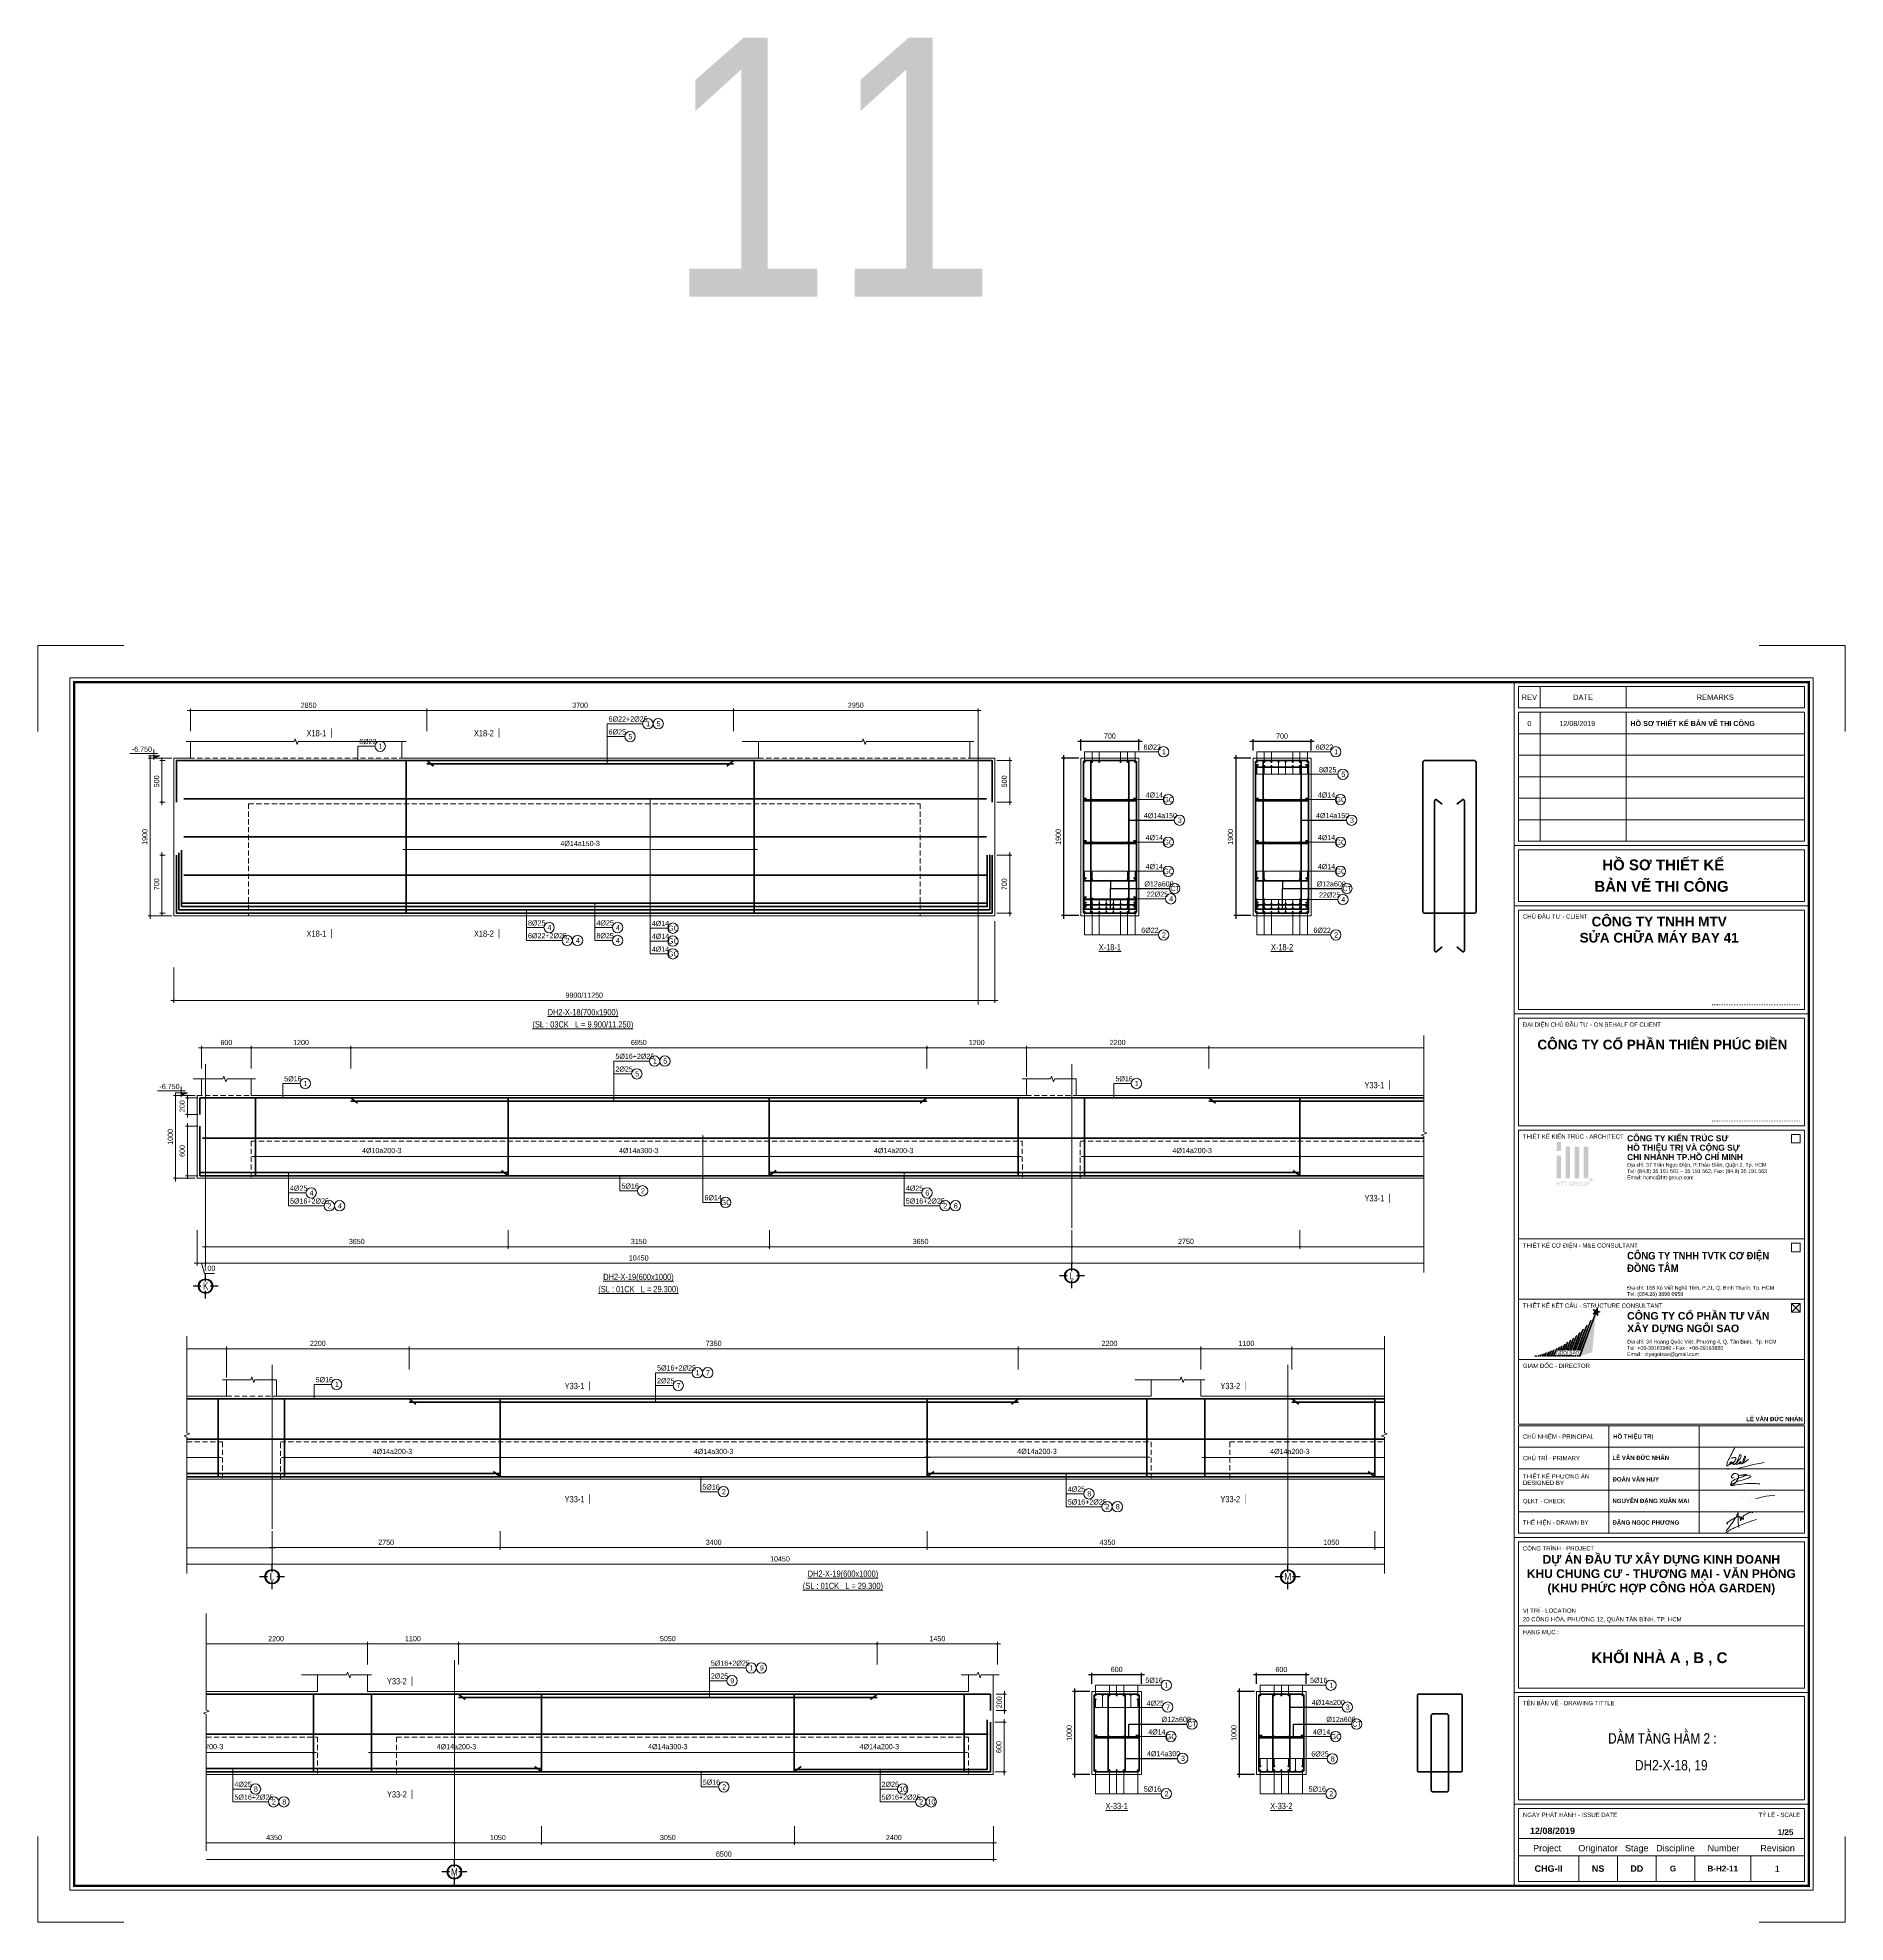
# Model space of a CAD drawing. Header units: millimetres. Extents: x 3014920 to 3563667, y -1638653 to -1356471.
# Drawn here: x 3236626 to 3258429, y -1601326 to -1578594 of the extents above; entities that cross this region are included whole.
import ezdxf
from ezdxf.enums import TextEntityAlignment as Align
from ezdxf.xclip import XClip

# ---------------------------------------------------------------- set-up
doc = ezdxf.new("R2010")
doc.units = ezdxf.units.MM
doc.header["$MEASUREMENT"] = 0
doc.header["$XCLIPFRAME"] = 0
doc.header["$PDMODE"] = 2
for name, pattern in [('6 TANG DIEN HINH 14-15$0$ACAD_ISO10W100', [18, 12, -3, 0, -3]), ('ACAD_ISO04W100', [30, 24, -3, 0, -3]), ('CENTER', [2, 1.25, -0.25, 0.25, -0.25]), ('HIDDEN', [0.375, 0.25, -0.125])]:
    doc.linetypes.add(name, pattern=pattern)
doc.layers.get('0').update_dxf_attribs({"lineweight": 9})
doc.layers.get('Defpoints').update_dxf_attribs({"color": 10, "lineweight": 0})
for name, color, linetype, lineweight in [('2', 2, 'Continuous', 20), ('CDAI', 21, 'Continuous', 40), ('CHG_XX_Khung ten$0$TEXT', 7, 'Continuous', 15), ('CHUNHO', 7, 'CENTER', 13), ('CHUTO', 51, 'Continuous', 15), ('CTHEP', 50, 'Continuous', 50), ('DBAO', 90, 'Continuous', 13), ('DGIONG', 130, 'Continuous', 13), ('HATCH', 154, 'Continuous', 9), ('KTH', 154, 'Continuous', 9), ('Net khuat', 8, 'HIDDEN', 13), ('TEXT', 7, 'Continuous', 15), ('TEXT P X', 1, 'Continuous', 9), ('TRUC', 251, 'ACAD_ISO04W100', 9)]:
    doc.layers.add(name, color=color, linetype=linetype, lineweight=lineweight)
doc.layers.add('8', color=8, linetype='Continuous')
doc.layers.add('CHG_XX_Khung ten$0$TKTC', color=1, linetype='Continuous')
doc.layers.add('CHG_XX_Khung ten$0$A1 BORDER$0$DGIONG', color=7, linetype='Continuous', lineweight=13, true_color=0x29ffff)
doc.layers.add('CHG_XX_Khung ten$0$A1 BORDER$0$STICK', color=7, linetype='Continuous', lineweight=9, true_color=0xe60000)
doc.styles.add('ArialB', font='arialbd.ttf')
doc.styles.add('CHG_XX_Khung ten$0$A1 BORDER$0$ARIAL', font='arial.ttf')
doc.styles.add('CHG_XX_Khung ten$0$A1 BORDER$0$Arial - Bold', font='arialbd.ttf', dxfattribs={"height": 2.5})
doc.styles.add('CHG_XX_Khung ten$0$A1 BORDER$0$Star-AvoBold', font='VAVOB_0.TTF')
doc.styles.add('CHG_XX_Khung ten$0$A1 BORDER$0$Title Block DD$0$ARIAL', font='arial.ttf')
doc.styles.add('CHG_XX_Khung ten$0$A1 BORDER$0$Title Block DD$0$Arial - Bold', font='arialbd.ttf', dxfattribs={"height": 2.5})
doc.styles.add('CHG_XX_Khung ten$0$arial', font='arial.ttf')
doc.styles.add('CHG_XX_Khung ten$0$Arial - Bold', font='arialbd.ttf')
doc.styles.add('CHG_XX_Khung ten$0$ArialB', font='arialbd.ttf')
doc.styles.add('CHG_XX_Khung ten$0$title block pccc$0$ARIAL', font='arial.ttf')
doc.styles.add('CHG_XX_Khung ten$0$title block pccc$0$Arial - Bold', font='arialbd.ttf', dxfattribs={"height": 2.5})
doc.styles.add('HELVECONDENSE', font='VHELVCN_0.TTF')
doc.styles.add('Star-HelCon', font='VHELVCN_0.TTF')
doc.styles.add('TTP-HelCon', font='VHELVCN_0.TTF')
doc.styles.add('VNI-HELVE-CONDENSE', font='VHELVCN_0.TTF')
doc.dimstyles.new('kc-25', dxfattribs={"dimtxt": 62.5, "dimasz": 20, "dimexe": 20, "dimexo": 50, "dimgap": 25, "dimtad": 3, "dimdec": 0, "dimzin": 0, "dimdsep": 46, "dimtxsty": 'VNI-HELVE-CONDENSE', "dimblk": 'DIM', "dimcen": 2.5, "dimclrd": 256, "dimclre": 154, "dimclrt": 7, "dimaunit": 1, "dimadec": 0, "dimazin": 0, "dimtfac": 1, "dimtdec": 0, "dimtix": 1, "dimtmove": 0, "dimatfit": 3, "dimldrblk": 'DOT', "dimfxl": 1, "dimtolj": 1, "dimtzin": 0, "dimarcsym": 0})
doc.dimstyles.new('TTP-25', dxfattribs={"dimscale": 25, "dimtxt": 2.5, "dimasz": 1, "dimexe": 1, "dimexo": 1, "dimgap": 0.09, "dimtad": 0, "dimdec": 4, "dimrnd": 1, "dimzin": 9, "dimdsep": 46, "dimtxsty": 'TTP-HelCon', "dimblk": 'ARCHTICK', "dimcen": 0.09, "dimdle": 1.5, "dimclrd": 256, "dimclre": 256, "dimclrt": 7, "dimadec": 0, "dimazin": 0, "dimtfac": 1, "dimtdec": 4, "dimtmove": 0, "dimatfit": 3, "dimldrblk": 'ARCHTICK', "dimfxl": 1, "dimtvp": 1, "dimtolj": 1, "dimtzin": 0, "dimarcsym": 0})

# ---------------------------------------------------------------- blocks, each defined once
blk = doc.blocks.new('_ArchTick')
at = {"color": 0, "linetype": 'ByBlock', "const_width": 0.15}
blk.add_lwpolyline([(-0.5, -0.5), (0.5, 0.5)], dxfattribs=at)
blk = doc.blocks.new('*D1313')
at = {"layer": 'Defpoints', "color": 0, "transparency": 16777216}
for p in [(9670, -1910), (-230, -2470), (9670, -2895)]:
    blk.add_point(p, dxfattribs=at)
at = {"layer": 'KTH', "lineweight": -2, "transparency": 16777216}
for p, q in [((9670, -1935), (9670, -2920)), ((-230, -2495), (-230, -2920)), ((-268, -2895), (9707, -2895))]:
    blk.add_line(p, q, dxfattribs=at)
at = {"layer": 'KTH', "lineweight": -2, "transparency": 16777216, "xscale": 25, "yscale": 25, "zscale": 25, "rotation": 180}
blk.add_blockref('_ArchTick', (-230, -2895), dxfattribs=at)
at = {"layer": 'KTH', "lineweight": -2, "transparency": 16777216, "xscale": 25, "yscale": 25, "zscale": 25}
blk.add_blockref('_ArchTick', (9670, -2895), dxfattribs=at)
at = {"layer": 'KTH', "color": 7, "transparency": 16777216, "insert": (4720, -2830), "char_height": 62.5, "attachment_point": 5, "style": 'TTP-HelCon'}
blk.add_mtext('\\A1;9900/11250', dxfattribs=at)
blk = doc.blocks.new('DIM')
h = blk.add_hatch(color=1)
h.paths.add_polyline_path([(0.5, 0.3, 1), (0.3, 0.5), (-0.2, 0), (0.2, 0)])
h.paths.add_polyline_path([(0.2, 0), (-0.2, 0), (-0.5, -0.3, 1), (-0.3, -0.5)])
at = {"color": 9}
for p, q in [((-0.2, 0), (-1.5, 0)), ((0.2, 0), (1.5, 0))]:
    blk.add_line(p, q, dxfattribs=at)
at = {"color": 1}
for p, q in [((-0.5, -0.3), (0.3, 0.5)), ((-0.3, -0.5), (0.5, 0.3)), ((-0.2, 0), (0.2, 0))]:
    blk.add_line(p, q, dxfattribs=at)
blk.add_arc((-0.4, -0.4), 0.138, 135, 315, dxfattribs=at)
blk = doc.blocks.new('*D1314')
at = {"layer": 'Defpoints', "color": 0, "transparency": 16777216}
for p in [(2570, -573), (6770, -573), (6770, -1070)]:
    blk.add_point(p, dxfattribs=at)
at = {"layer": 'KTH', "lineweight": -2, "transparency": 16777216}
for p, q in [((2570, -598), (2570, -1095)), ((6770, -598), (6770, -1095)), ((2532, -1070), (6808, -1070))]:
    blk.add_line(p, q, dxfattribs=at)
at = {"layer": 'KTH', "lineweight": -2, "transparency": 16777216, "xscale": 25, "yscale": 25, "zscale": 25, "rotation": 180}
blk.add_blockref('_ArchTick', (2570, -1070), dxfattribs=at)
at = {"layer": 'KTH', "lineweight": -2, "transparency": 16777216, "xscale": 25, "yscale": 25, "zscale": 25}
blk.add_blockref('_ArchTick', (6770, -1070), dxfattribs=at)
at = {"layer": 'KTH', "color": 7, "transparency": 16777216, "insert": (4670, -1000), "char_height": 62.5, "attachment_point": 5, "style": 'TTP-HelCon'}
blk.add_mtext('\\A1;4Þ14a150-3', dxfattribs=at)
blk = doc.blocks.new('*D1315')
at = {"layer": 'Defpoints', "color": 0, "transparency": 16777216}
for p in [(9470, 604), (6520, 330), (9470, 330)]:
    blk.add_point(p, dxfattribs=at)
at = {"layer": 'KTH', "lineweight": -2, "transparency": 16777216}
for p, q in [((6483, 604), (9508, 604)), ((6520, 355), (6520, 629)), ((9470, 355), (9470, 629))]:
    blk.add_line(p, q, dxfattribs=at)
at = {"layer": 'KTH', "lineweight": -2, "transparency": 16777216, "xscale": 25, "yscale": 25, "zscale": 25, "rotation": 180}
blk.add_blockref('_ArchTick', (6520, 604), dxfattribs=at)
at = {"layer": 'KTH', "lineweight": -2, "transparency": 16777216, "xscale": 25, "yscale": 25, "zscale": 25}
blk.add_blockref('_ArchTick', (9470, 604), dxfattribs=at)
at = {"layer": 'KTH', "color": 7, "transparency": 16777216, "insert": (7995, 668), "char_height": 62.5, "attachment_point": 5, "style": 'TTP-HelCon'}
blk.add_mtext('\\A1;2950', dxfattribs=at)
blk = doc.blocks.new('*D1316')
at = {"layer": 'Defpoints', "color": 0, "transparency": 16777216}
for p in [(2820, 604), (2820, 330), (6520, 330)]:
    blk.add_point(p, dxfattribs=at)
at = {"layer": 'KTH', "lineweight": -2, "transparency": 16777216}
for p, q in [((6558, 604), (2782, 604)), ((2820, 355), (2820, 629)), ((6520, 355), (6520, 629))]:
    blk.add_line(p, q, dxfattribs=at)
at = {"layer": 'KTH', "lineweight": -2, "transparency": 16777216, "xscale": 25, "yscale": 25, "zscale": 25, "rotation": 180}
blk.add_blockref('_ArchTick', (2820, 604), dxfattribs=at)
at = {"layer": 'KTH', "lineweight": -2, "transparency": 16777216, "xscale": 25, "yscale": 25, "zscale": 25}
blk.add_blockref('_ArchTick', (6520, 604), dxfattribs=at)
at = {"layer": 'KTH', "color": 7, "transparency": 16777216, "insert": (4670, 668), "char_height": 62.5, "attachment_point": 5, "style": 'TTP-HelCon'}
blk.add_mtext('\\A1;3700', dxfattribs=at)
blk = doc.blocks.new('*D1317')
at = {"layer": 'Defpoints', "color": 0, "transparency": 16777216}
for p in [(-30, 604), (-30, 330), (2820, 330)]:
    blk.add_point(p, dxfattribs=at)
at = {"layer": 'KTH', "lineweight": -2, "transparency": 16777216}
for p, q in [((2857, 604), (-68, 604)), ((-30, 355), (-30, 629)), ((2820, 355), (2820, 629))]:
    blk.add_line(p, q, dxfattribs=at)
at = {"layer": 'KTH', "lineweight": -2, "transparency": 16777216, "xscale": 25, "yscale": 25, "zscale": 25, "rotation": 180}
blk.add_blockref('_ArchTick', (-30, 604), dxfattribs=at)
at = {"layer": 'KTH', "lineweight": -2, "transparency": 16777216, "xscale": 25, "yscale": 25, "zscale": 25}
blk.add_blockref('_ArchTick', (2820, 604), dxfattribs=at)
at = {"layer": 'KTH', "color": 7, "transparency": 16777216, "insert": (1395, 668), "char_height": 62.5, "attachment_point": 5, "style": 'TTP-HelCon'}
blk.add_mtext('\\A1;2850', dxfattribs=at)
blk = doc.blocks.new('MC')
at = {"layer": 'CTHEP', "const_width": 10, "elevation": 0}
blk.add_lwpolyline([(36, 150), (36, 0)], dxfattribs=at)
at = {"layer": 'TEXT', "style": 'TTP-HelCon'}
blk.add_attdef('A', text='', height=100, dxfattribs=at).set_placement((-50, 26), align=Align.RIGHT)
blk = doc.blocks.new('*D1318')
at = {"layer": 'Defpoints', "color": 0, "transparency": 16777216}
for p in [(-312, 0), (-374, -500), (-312, -500)]:
    blk.add_point(p, dxfattribs=at)
at = {"layer": 'KTH', "lineweight": -2, "transparency": 16777216}
for p, q in [((-337, 0), (-399, 0)), ((-374, 38), (-374, -537)), ((-337, -500), (-399, -500))]:
    blk.add_line(p, q, dxfattribs=at)
at = {"layer": 'KTH', "lineweight": -2, "transparency": 16777216, "xscale": 25, "yscale": 25, "zscale": 25}
for p, rotation in [((-374, 0), 90), ((-374, -500), 270)]:
    blk.add_blockref('_ArchTick', p, dxfattribs=dict(at, rotation=rotation))
at = {"layer": 'KTH', "color": 7, "transparency": 16777216, "insert": (-438, -250), "char_height": 62.5, "attachment_point": 5, "rotation": 90, "style": 'TTP-HelCon'}
blk.add_mtext('\\A1;500', dxfattribs=at)
blk = doc.blocks.new('*D1319')
at = {"layer": 'Defpoints', "color": 0, "transparency": 16777216}
for p in [(-312, -1140), (-374, -1840), (-312, -1840)]:
    blk.add_point(p, dxfattribs=at)
at = {"layer": 'KTH', "lineweight": -2, "transparency": 16777216}
for p, q in [((-374, -1102), (-374, -1877)), ((-337, -1140), (-399, -1140)), ((-337, -1840), (-399, -1840))]:
    blk.add_line(p, q, dxfattribs=at)
at = {"layer": 'KTH', "lineweight": -2, "transparency": 16777216, "xscale": 25, "yscale": 25, "zscale": 25}
for p, rotation in [((-374, -1140), 90), ((-374, -1840), 270)]:
    blk.add_blockref('_ArchTick', p, dxfattribs=dict(at, rotation=rotation))
at = {"layer": 'KTH', "color": 7, "transparency": 16777216, "insert": (-438, -1490), "char_height": 62.5, "attachment_point": 5, "rotation": 90, "style": 'TTP-HelCon'}
blk.add_mtext('\\A1;700', dxfattribs=at)
blk = doc.blocks.new('CODE')
at = {"layer": 'DBAO'}
for p, q in [((-63, 0), (-138, 30)), ((-138, 30), (0, 30)), ((-138, 0), (0, 0)), ((-113, 55), (224, 55)), ((-63, -20), (-63, 105))]:
    blk.add_line(p, q, dxfattribs=at)
at = {"layer": 'HATCH', "color": 1}
blk.add_solid([(-63, 0), (-138, 30), (-63, 30)], dxfattribs=at)
blk = doc.blocks.new('*D1320')
at = {"layer": 'Defpoints', "color": 0, "transparency": 16777216}
for p in [(9670, 0), (9670, -500), (9851, -500)]:
    blk.add_point(p, dxfattribs=at)
at = {"layer": 'KTH', "lineweight": -2, "transparency": 16777216}
for p, q in [((9851, 37), (9851, -538)), ((9695, 0), (9876, 0)), ((9695, -500), (9876, -500))]:
    blk.add_line(p, q, dxfattribs=at)
at = {"layer": 'KTH', "lineweight": -2, "transparency": 16777216, "xscale": 25, "yscale": 25, "zscale": 25}
for p, rotation in [((9851, 0), 90), ((9851, -500), 270)]:
    blk.add_blockref('_ArchTick', p, dxfattribs=dict(at, rotation=rotation))
at = {"layer": 'KTH', "color": 7, "transparency": 16777216, "insert": (9787, -250), "char_height": 62.5, "attachment_point": 5, "rotation": 90, "style": 'TTP-HelCon'}
blk.add_mtext('\\A1;500', dxfattribs=at)
blk = doc.blocks.new('*D1321')
at = {"layer": 'Defpoints', "color": 0, "transparency": 16777216}
for p in [(9670, -1140), (9670, -1840), (9851, -1840)]:
    blk.add_point(p, dxfattribs=at)
at = {"layer": 'KTH', "lineweight": -2, "transparency": 16777216}
for p, q in [((9851, -1102), (9851, -1877)), ((9695, -1140), (9876, -1140)), ((9695, -1840), (9876, -1840))]:
    blk.add_line(p, q, dxfattribs=at)
at = {"layer": 'KTH', "lineweight": -2, "transparency": 16777216, "xscale": 25, "yscale": 25, "zscale": 25}
for p, rotation in [((9851, -1140), 90), ((9851, -1840), 270)]:
    blk.add_blockref('_ArchTick', p, dxfattribs=dict(at, rotation=rotation))
at = {"layer": 'KTH', "color": 7, "transparency": 16777216, "insert": (9787, -1490), "char_height": 62.5, "attachment_point": 5, "rotation": 90, "style": 'TTP-HelCon'}
blk.add_mtext('\\A1;700', dxfattribs=at)
blk = doc.blocks.new('*D1322')
at = {"layer": 'Defpoints', "color": 0, "transparency": 16777216}
for p in [(-517, 30), (-230, 30), (-230, -1870)]:
    blk.add_point(p, dxfattribs=at)
at = {"layer": 'KTH', "lineweight": -2, "transparency": 16777216}
for p, q in [((-255, 30), (-542, 30)), ((-517, -1907), (-517, 68)), ((-255, -1870), (-542, -1870))]:
    blk.add_line(p, q, dxfattribs=at)
at = {"layer": 'KTH', "lineweight": -2, "transparency": 16777216, "xscale": 25, "yscale": 25, "zscale": 25}
for p, rotation in [((-517, 30), 90), ((-517, -1870), 270)]:
    blk.add_blockref('_ArchTick', p, dxfattribs=dict(at, rotation=rotation))
at = {"layer": 'KTH', "color": 7, "transparency": 16777216, "insert": (-581, -920), "char_height": 62.5, "attachment_point": 5, "rotation": 90, "style": 'TTP-HelCon'}
blk.add_mtext('\\A1;1900', dxfattribs=at)
blk = doc.blocks.new('*D77')
at = {"layer": 'Defpoints', "color": 0, "ltscale": 500, "transparency": 16777216}
for p in [(3249340, -1598543), (3249132, -1599543), (3249340, -1599543)]:
    blk.add_point(p, dxfattribs=at)
at = {"layer": 'KTH', "lineweight": -2, "ltscale": 500, "transparency": 16777216}
for p, q in [((3249315, -1598543), (3249107, -1598543)), ((3249132, -1598505), (3249132, -1599580)), ((3249315, -1599543), (3249107, -1599543))]:
    blk.add_line(p, q, dxfattribs=at)
at = {"layer": 'KTH', "lineweight": -2, "ltscale": 500, "transparency": 16777216, "xscale": 25, "yscale": 25, "zscale": 25}
for p, rotation in [((3249132, -1598543), 90), ((3249132, -1599543), 270)]:
    blk.add_blockref('_ArchTick', p, dxfattribs=dict(at, rotation=rotation))
at = {"layer": 'KTH', "color": 7, "ltscale": 500, "transparency": 16777216, "insert": (3249068, -1599043), "char_height": 62.5, "attachment_point": 5, "rotation": 90, "style": 'TTP-HelCon'}
blk.add_mtext('\\A1;1000', dxfattribs=at)
blk = doc.blocks.new('*D78')
at = {"layer": 'Defpoints', "color": 0, "ltscale": 500, "transparency": 16777216}
for p in [(3249340, -1598341), (3249340, -1598474), (3249940, -1598474)]:
    blk.add_point(p, dxfattribs=at)
at = {"layer": 'KTH', "lineweight": -2, "ltscale": 500, "transparency": 16777216}
for p, q in [((3249340, -1598449), (3249340, -1598316)), ((3249940, -1598449), (3249940, -1598316)), ((3249977, -1598341), (3249302, -1598341))]:
    blk.add_line(p, q, dxfattribs=at)
at = {"layer": 'KTH', "lineweight": -2, "ltscale": 500, "transparency": 16777216, "xscale": 25, "yscale": 25, "zscale": 25, "rotation": 180}
blk.add_blockref('_ArchTick', (3249340, -1598341), dxfattribs=at)
at = {"layer": 'KTH', "lineweight": -2, "ltscale": 500, "transparency": 16777216, "xscale": 25, "yscale": 25, "zscale": 25}
blk.add_blockref('_ArchTick', (3249940, -1598341), dxfattribs=at)
at = {"layer": 'KTH', "color": 7, "ltscale": 500, "transparency": 16777216, "insert": (3249640, -1598277), "char_height": 62.5, "attachment_point": 5, "style": 'TTP-HelCon'}
blk.add_mtext('\\A1;600', dxfattribs=at)
blk = doc.blocks.new('*D79')
at = {"layer": 'Defpoints', "color": 0, "ltscale": 500, "transparency": 16777216}
for p in [(3251327, -1598543), (3251118, -1599543), (3251327, -1599543)]:
    blk.add_point(p, dxfattribs=at)
at = {"layer": 'KTH', "lineweight": -2, "ltscale": 500, "transparency": 16777216}
for p, q in [((3251302, -1598543), (3251093, -1598543)), ((3251118, -1598505), (3251118, -1599580)), ((3251302, -1599543), (3251093, -1599543))]:
    blk.add_line(p, q, dxfattribs=at)
at = {"layer": 'KTH', "lineweight": -2, "ltscale": 500, "transparency": 16777216, "xscale": 25, "yscale": 25, "zscale": 25}
for p, rotation in [((3251118, -1598543), 90), ((3251118, -1599543), 270)]:
    blk.add_blockref('_ArchTick', p, dxfattribs=dict(at, rotation=rotation))
at = {"layer": 'KTH', "color": 7, "ltscale": 500, "transparency": 16777216, "insert": (3251054, -1599043), "char_height": 62.5, "attachment_point": 5, "rotation": 90, "style": 'TTP-HelCon'}
blk.add_mtext('\\A1;1000', dxfattribs=at)
blk = doc.blocks.new('*D80')
at = {"layer": 'Defpoints', "color": 0, "ltscale": 500, "transparency": 16777216}
for p in [(3251327, -1598341), (3251327, -1598474), (3251927, -1598474)]:
    blk.add_point(p, dxfattribs=at)
at = {"layer": 'KTH', "lineweight": -2, "ltscale": 500, "transparency": 16777216}
for p, q in [((3251327, -1598449), (3251327, -1598316)), ((3251927, -1598449), (3251927, -1598316)), ((3251964, -1598341), (3251289, -1598341))]:
    blk.add_line(p, q, dxfattribs=at)
at = {"layer": 'KTH', "lineweight": -2, "ltscale": 500, "transparency": 16777216, "xscale": 25, "yscale": 25, "zscale": 25, "rotation": 180}
blk.add_blockref('_ArchTick', (3251327, -1598341), dxfattribs=at)
at = {"layer": 'KTH', "lineweight": -2, "ltscale": 500, "transparency": 16777216, "xscale": 25, "yscale": 25, "zscale": 25}
blk.add_blockref('_ArchTick', (3251927, -1598341), dxfattribs=at)
at = {"layer": 'KTH', "color": 7, "ltscale": 500, "transparency": 16777216, "insert": (3251627, -1598277), "char_height": 62.5, "attachment_point": 5, "style": 'TTP-HelCon'}
blk.add_mtext('\\A1;600', dxfattribs=at)
blk = doc.blocks.new('*D1884')
at = {"layer": 'Defpoints', "color": 0, "transparency": 16777216}
for p in [(45047, -4494), (44785, -5494), (45047, -5494)]:
    blk.add_point(p, dxfattribs=at)
at = {"layer": 'KTH', "lineweight": -2, "transparency": 16777216}
for p, q in [((45022, -4494), (44760, -4494)), ((44785, -4457), (44785, -5532)), ((45022, -5494), (44760, -5494))]:
    blk.add_line(p, q, dxfattribs=at)
at = {"layer": 'KTH', "lineweight": -2, "transparency": 16777216, "xscale": 25, "yscale": 25, "zscale": 25}
for p, rotation in [((44785, -4494), 90), ((44785, -5494), 270)]:
    blk.add_blockref('_ArchTick', p, dxfattribs=dict(at, rotation=rotation))
at = {"layer": 'KTH', "color": 7, "transparency": 16777216, "insert": (44721, -4994), "char_height": 62.5, "attachment_point": 5, "rotation": 90, "style": 'TTP-HelCon'}
blk.add_mtext('\\A1;1000', dxfattribs=at)
blk = doc.blocks.new('*D1885')
at = {"layer": 'Defpoints', "color": 0, "transparency": 16777216}
for p in [(45076, -4524), (44927, -4724), (45076, -4724)]:
    blk.add_point(p, dxfattribs=at)
at = {"layer": 'KTH', "lineweight": -2, "transparency": 16777216}
for p, q in [((45051, -4524), (44902, -4524)), ((44927, -4487), (44927, -4762)), ((45051, -4724), (44902, -4724))]:
    blk.add_line(p, q, dxfattribs=at)
at = {"layer": 'KTH', "lineweight": -2, "transparency": 16777216, "xscale": 25, "yscale": 25, "zscale": 25}
for p, rotation in [((44927, -4524), 90), ((44927, -4724), 270)]:
    blk.add_blockref('_ArchTick', p, dxfattribs=dict(at, rotation=rotation))
at = {"layer": 'KTH', "color": 7, "transparency": 16777216, "insert": (44864, -4624), "char_height": 62.5, "attachment_point": 5, "rotation": 90, "style": 'TTP-HelCon'}
blk.add_mtext('\\A1;200', dxfattribs=at)
blk = doc.blocks.new('*D1886')
at = {"layer": 'Defpoints', "color": 0, "transparency": 16777216}
for p in [(45076, -4864), (44927, -5464), (45076, -5464)]:
    blk.add_point(p, dxfattribs=at)
at = {"layer": 'KTH', "lineweight": -2, "transparency": 16777216}
for p, q in [((45051, -4864), (44902, -4864)), ((44927, -4827), (44927, -5502)), ((45051, -5464), (44902, -5464))]:
    blk.add_line(p, q, dxfattribs=at)
at = {"layer": 'KTH', "lineweight": -2, "transparency": 16777216, "xscale": 25, "yscale": 25, "zscale": 25}
for p, rotation in [((44927, -4864), 90), ((44927, -5464), 270)]:
    blk.add_blockref('_ArchTick', p, dxfattribs=dict(at, rotation=rotation))
at = {"layer": 'KTH', "color": 7, "transparency": 16777216, "insert": (44864, -5164), "char_height": 62.5, "attachment_point": 5, "rotation": 90, "style": 'TTP-HelCon'}
blk.add_mtext('\\A1;600', dxfattribs=at)
blk = doc.blocks.new('*D1887')
at = {"layer": 'Defpoints', "color": 0, "transparency": 16777216}
for p in [(45697, -3920), (45097, -4194), (45697, -4194)]:
    blk.add_point(p, dxfattribs=at)
at = {"layer": 'KTH', "lineweight": -2, "transparency": 16777216}
for p, q in [((45059, -3920), (45734, -3920)), ((45097, -4169), (45097, -3895)), ((45697, -4169), (45697, -3895))]:
    blk.add_line(p, q, dxfattribs=at)
at = {"layer": 'KTH', "lineweight": -2, "transparency": 16777216, "xscale": 25, "yscale": 25, "zscale": 25, "rotation": 180}
blk.add_blockref('_ArchTick', (45097, -3920), dxfattribs=at)
at = {"layer": 'KTH', "lineweight": -2, "transparency": 16777216, "xscale": 25, "yscale": 25, "zscale": 25}
blk.add_blockref('_ArchTick', (45697, -3920), dxfattribs=at)
at = {"layer": 'KTH', "color": 7, "transparency": 16777216, "insert": (45397, -3856), "char_height": 62.5, "attachment_point": 5, "style": 'TTP-HelCon'}
blk.add_mtext('\\A1;600', dxfattribs=at)
blk = doc.blocks.new('*D1888')
at = {"layer": 'Defpoints', "color": 0, "transparency": 16777216}
for p in [(71947, -6094), (74347, -6094), (71947, -6319)]:
    blk.add_point(p, dxfattribs=at)
at = {"layer": 'KTH', "lineweight": -2, "transparency": 16777216}
for p, q in [((71947, -6119), (71947, -6344)), ((74347, -6119), (74347, -6344)), ((74384, -6319), (71909, -6319))]:
    blk.add_line(p, q, dxfattribs=at)
at = {"layer": 'KTH', "lineweight": -2, "transparency": 16777216, "xscale": 25, "yscale": 25, "zscale": 25, "rotation": 180}
blk.add_blockref('_ArchTick', (71947, -6319), dxfattribs=at)
at = {"layer": 'KTH', "lineweight": -2, "transparency": 16777216, "xscale": 25, "yscale": 25, "zscale": 25}
blk.add_blockref('_ArchTick', (74347, -6319), dxfattribs=at)
at = {"layer": 'KTH', "color": 7, "transparency": 16777216, "insert": (73147, -6255), "char_height": 62.5, "attachment_point": 5, "style": 'TTP-HelCon'}
blk.add_mtext('\\A1;2400', dxfattribs=at)
blk = doc.blocks.new('*D1889')
at = {"layer": 'Defpoints', "color": 0, "transparency": 16777216}
for p in [(55595, -6094), (67846, -6294), (67846, -6519)]:
    blk.add_point(p, dxfattribs=at)
at = {"layer": 'KTH', "lineweight": -2, "transparency": 16777216}
for p, q in [((55595, -6119), (55595, -6544)), ((67846, -6319), (67846, -6544)), ((55558, -6519), (67884, -6519))]:
    blk.add_line(p, q, dxfattribs=at)
at = {"layer": 'KTH', "lineweight": -2, "transparency": 16777216, "xscale": 25, "yscale": 25, "zscale": 25, "rotation": 180}
blk.add_blockref('_ArchTick', (55595, -6519), dxfattribs=at)
at = {"layer": 'KTH', "lineweight": -2, "transparency": 16777216, "xscale": 25, "yscale": 25, "zscale": 25}
blk.add_blockref('_ArchTick', (67846, -6519), dxfattribs=at)
at = {"layer": 'KTH', "color": 7, "transparency": 16777216, "insert": (61721, -6455), "char_height": 62.5, "attachment_point": 5, "style": 'TTP-HelCon'}
blk.add_mtext('\\A1;10450', dxfattribs=at)
blk = doc.blocks.new('*D1890')
at = {"layer": 'Defpoints', "color": 0, "transparency": 16777216}
for p in [(58346, -5054), (63496, -5054), (63496, -5230)]:
    blk.add_point(p, dxfattribs=at)
at = {"layer": 'KTH', "lineweight": -2, "transparency": 16777216}
for p, q in [((58346, -5079), (58346, -5255)), ((63496, -5079), (63496, -5255)), ((58308, -5230), (63534, -5230))]:
    blk.add_line(p, q, dxfattribs=at)
at = {"layer": 'KTH', "lineweight": -2, "transparency": 16777216, "xscale": 25, "yscale": 25, "zscale": 25, "rotation": 180}
blk.add_blockref('_ArchTick', (58346, -5230), dxfattribs=at)
at = {"layer": 'KTH', "lineweight": -2, "transparency": 16777216, "xscale": 25, "yscale": 25, "zscale": 25}
blk.add_blockref('_ArchTick', (63496, -5230), dxfattribs=at)
at = {"layer": 'KTH', "color": 7, "transparency": 16777216, "insert": (60921, -5160), "char_height": 62.5, "attachment_point": 5, "style": 'TTP-HelCon'}
blk.add_mtext('\\A1;4Þ14a300-3', dxfattribs=at)
blk = doc.blocks.new('*D1891')
at = {"layer": 'Defpoints', "color": 0, "transparency": 16777216}
for p in [(74397, -3920), (72947, -4194), (74397, -4194)]:
    blk.add_point(p, dxfattribs=at)
at = {"layer": 'KTH', "lineweight": -2, "transparency": 16777216}
for p, q in [((72909, -3920), (74434, -3920)), ((72947, -4169), (72947, -3895)), ((74397, -4169), (74397, -3895))]:
    blk.add_line(p, q, dxfattribs=at)
at = {"layer": 'KTH', "lineweight": -2, "transparency": 16777216, "xscale": 25, "yscale": 25, "zscale": 25, "rotation": 180}
blk.add_blockref('_ArchTick', (72947, -3920), dxfattribs=at)
at = {"layer": 'KTH', "lineweight": -2, "transparency": 16777216, "xscale": 25, "yscale": 25, "zscale": 25}
blk.add_blockref('_ArchTick', (74397, -3920), dxfattribs=at)
at = {"layer": 'KTH', "color": 7, "transparency": 16777216, "insert": (73672, -3856), "char_height": 62.5, "attachment_point": 5, "style": 'TTP-HelCon'}
blk.add_mtext('\\A1;1450', dxfattribs=at)
blk = doc.blocks.new('*D1892')
at = {"layer": 'Defpoints', "color": 0, "transparency": 16777216}
for p in [(71947, -5054), (73997, -5054), (71947, -5230)]:
    blk.add_point(p, dxfattribs=at)
at = {"layer": 'KTH', "lineweight": -2, "transparency": 16777216}
for p, q in [((71947, -5079), (71947, -5255)), ((73997, -5079), (73997, -5255)), ((74034, -5230), (71909, -5230))]:
    blk.add_line(p, q, dxfattribs=at)
at = {"layer": 'KTH', "lineweight": -2, "transparency": 16777216, "xscale": 25, "yscale": 25, "zscale": 25, "rotation": 180}
blk.add_blockref('_ArchTick', (71947, -5230), dxfattribs=at)
at = {"layer": 'KTH', "lineweight": -2, "transparency": 16777216, "xscale": 25, "yscale": 25, "zscale": 25}
blk.add_blockref('_ArchTick', (73997, -5230), dxfattribs=at)
at = {"layer": 'KTH', "color": 7, "transparency": 16777216, "insert": (72972, -5160), "char_height": 62.5, "attachment_point": 5, "style": 'TTP-HelCon'}
blk.add_mtext('\\A1;4Þ14a200-3', dxfattribs=at)
blk = doc.blocks.new('*D1893')
at = {"layer": 'Defpoints', "color": 0, "transparency": 16777216}
for p in [(63496, -6094), (67846, -6094), (63496, -6319)]:
    blk.add_point(p, dxfattribs=at)
at = {"layer": 'KTH', "lineweight": -2, "transparency": 16777216}
for p, q in [((63496, -6119), (63496, -6344)), ((67846, -6119), (67846, -6344)), ((67884, -6319), (63459, -6319))]:
    blk.add_line(p, q, dxfattribs=at)
at = {"layer": 'KTH', "lineweight": -2, "transparency": 16777216, "xscale": 25, "yscale": 25, "zscale": 25, "rotation": 180}
blk.add_blockref('_ArchTick', (63496, -6319), dxfattribs=at)
at = {"layer": 'KTH', "lineweight": -2, "transparency": 16777216, "xscale": 25, "yscale": 25, "zscale": 25}
blk.add_blockref('_ArchTick', (67846, -6319), dxfattribs=at)
at = {"layer": 'KTH', "color": 7, "transparency": 16777216, "insert": (65671, -6255), "char_height": 62.5, "attachment_point": 5, "style": 'TTP-HelCon'}
blk.add_mtext('\\A1;4350', dxfattribs=at)
blk = doc.blocks.new('*D1894')
at = {"layer": 'Defpoints', "color": 0, "transparency": 16777216}
for p in [(63496, -5054), (66146, -5053), (63496, -5229)]:
    blk.add_point(p, dxfattribs=at)
at = {"layer": 'KTH', "lineweight": -2, "transparency": 16777216}
for p, q in [((63496, -5079), (63496, -5254)), ((66146, -5078), (66146, -5254)), ((66183, -5229), (63459, -5229))]:
    blk.add_line(p, q, dxfattribs=at)
at = {"layer": 'KTH', "lineweight": -2, "transparency": 16777216, "xscale": 25, "yscale": 25, "zscale": 25, "rotation": 180}
blk.add_blockref('_ArchTick', (63496, -5229), dxfattribs=at)
at = {"layer": 'KTH', "lineweight": -2, "transparency": 16777216, "xscale": 25, "yscale": 25, "zscale": 25}
blk.add_blockref('_ArchTick', (66146, -5229), dxfattribs=at)
at = {"layer": 'KTH', "color": 7, "transparency": 16777216, "insert": (64821, -5159), "char_height": 62.5, "attachment_point": 5, "style": 'TTP-HelCon'}
blk.add_mtext('\\A1;4Þ14a200-3', dxfattribs=at)
blk = doc.blocks.new('*D1895')
at = {"layer": 'Defpoints', "color": 0, "transparency": 16777216}
for p in [(68896, -5054), (71947, -5054), (71947, -5230)]:
    blk.add_point(p, dxfattribs=at)
at = {"layer": 'KTH', "lineweight": -2, "transparency": 16777216}
for p, q in [((68896, -5079), (68896, -5255)), ((71947, -5079), (71947, -5255)), ((68859, -5230), (71984, -5230))]:
    blk.add_line(p, q, dxfattribs=at)
at = {"layer": 'KTH', "lineweight": -2, "transparency": 16777216, "xscale": 25, "yscale": 25, "zscale": 25, "rotation": 180}
blk.add_blockref('_ArchTick', (68896, -5230), dxfattribs=at)
at = {"layer": 'KTH', "lineweight": -2, "transparency": 16777216, "xscale": 25, "yscale": 25, "zscale": 25}
blk.add_blockref('_ArchTick', (71947, -5230), dxfattribs=at)
at = {"layer": 'KTH', "color": 7, "transparency": 16777216, "insert": (70421, -5160), "char_height": 62.5, "attachment_point": 5, "style": 'TTP-HelCon'}
blk.add_mtext('\\A1;4Þ14a300-3', dxfattribs=at)
blk = doc.blocks.new('*D1896')
at = {"layer": 'Defpoints', "color": 0, "transparency": 16777216}
for p in [(66847, -5054), (68896, -5054), (68896, -5230)]:
    blk.add_point(p, dxfattribs=at)
at = {"layer": 'KTH', "lineweight": -2, "transparency": 16777216}
for p, q in [((66847, -5079), (66847, -5255)), ((68896, -5079), (68896, -5255)), ((66809, -5230), (68934, -5230))]:
    blk.add_line(p, q, dxfattribs=at)
at = {"layer": 'KTH', "lineweight": -2, "transparency": 16777216, "xscale": 25, "yscale": 25, "zscale": 25, "rotation": 180}
blk.add_blockref('_ArchTick', (66847, -5230), dxfattribs=at)
at = {"layer": 'KTH', "lineweight": -2, "transparency": 16777216, "xscale": 25, "yscale": 25, "zscale": 25}
blk.add_blockref('_ArchTick', (68896, -5230), dxfattribs=at)
at = {"layer": 'KTH', "color": 7, "transparency": 16777216, "insert": (67871, -5160), "char_height": 62.5, "attachment_point": 5, "style": 'TTP-HelCon'}
blk.add_mtext('\\A1;4Þ14a200-3', dxfattribs=at)
blk = doc.blocks.new('*D1897')
at = {"layer": 'Defpoints', "color": 0, "transparency": 16777216}
for p in [(67896, -3920), (67896, -4194), (72947, -4194)]:
    blk.add_point(p, dxfattribs=at)
at = {"layer": 'KTH', "lineweight": -2, "transparency": 16777216}
for p, q in [((72984, -3920), (67859, -3920)), ((67896, -4169), (67896, -3895)), ((72947, -4169), (72947, -3895))]:
    blk.add_line(p, q, dxfattribs=at)
at = {"layer": 'KTH', "lineweight": -2, "transparency": 16777216, "xscale": 25, "yscale": 25, "zscale": 25, "rotation": 180}
blk.add_blockref('_ArchTick', (67896, -3920), dxfattribs=at)
at = {"layer": 'KTH', "lineweight": -2, "transparency": 16777216, "xscale": 25, "yscale": 25, "zscale": 25}
blk.add_blockref('_ArchTick', (72947, -3920), dxfattribs=at)
at = {"layer": 'KTH', "color": 7, "transparency": 16777216, "insert": (70421, -3856), "char_height": 62.5, "attachment_point": 5, "style": 'TTP-HelCon'}
blk.add_mtext('\\A1;5050', dxfattribs=at)
blk = doc.blocks.new('*D1898')
at = {"layer": 'Defpoints', "color": 0, "transparency": 16777216}
for p in [(66797, -3920), (66797, -4194), (67896, -4194)]:
    blk.add_point(p, dxfattribs=at)
at = {"layer": 'KTH', "lineweight": -2, "transparency": 16777216}
for p, q in [((67934, -3920), (66759, -3920)), ((66797, -4169), (66797, -3895)), ((67896, -4169), (67896, -3895))]:
    blk.add_line(p, q, dxfattribs=at)
at = {"layer": 'KTH', "lineweight": -2, "transparency": 16777216, "xscale": 25, "yscale": 25, "zscale": 25, "rotation": 180}
blk.add_blockref('_ArchTick', (66797, -3920), dxfattribs=at)
at = {"layer": 'KTH', "lineweight": -2, "transparency": 16777216, "xscale": 25, "yscale": 25, "zscale": 25}
blk.add_blockref('_ArchTick', (67896, -3920), dxfattribs=at)
at = {"layer": 'KTH', "color": 7, "transparency": 16777216, "insert": (67346, -3856), "char_height": 62.5, "attachment_point": 5, "style": 'TTP-HelCon'}
blk.add_mtext('\\A1;1100', dxfattribs=at)
blk = doc.blocks.new('*D1899')
at = {"layer": 'Defpoints', "color": 0, "transparency": 16777216}
for p in [(68896, -6094), (71947, -6094), (71947, -6319)]:
    blk.add_point(p, dxfattribs=at)
at = {"layer": 'KTH', "lineweight": -2, "transparency": 16777216}
for p, q in [((68896, -6119), (68896, -6344)), ((71947, -6119), (71947, -6344)), ((68859, -6319), (71984, -6319))]:
    blk.add_line(p, q, dxfattribs=at)
at = {"layer": 'KTH', "lineweight": -2, "transparency": 16777216, "xscale": 25, "yscale": 25, "zscale": 25, "rotation": 180}
blk.add_blockref('_ArchTick', (68896, -6319), dxfattribs=at)
at = {"layer": 'KTH', "lineweight": -2, "transparency": 16777216, "xscale": 25, "yscale": 25, "zscale": 25}
blk.add_blockref('_ArchTick', (71947, -6319), dxfattribs=at)
at = {"layer": 'KTH', "color": 7, "transparency": 16777216, "insert": (70421, -6255), "char_height": 62.5, "attachment_point": 5, "style": 'TTP-HelCon'}
blk.add_mtext('\\A1;3050', dxfattribs=at)
blk = doc.blocks.new('*D1900')
at = {"layer": 'Defpoints', "color": 0, "transparency": 16777216}
for p in [(67846, -6094), (68896, -6094), (67846, -6319)]:
    blk.add_point(p, dxfattribs=at)
at = {"layer": 'KTH', "lineweight": -2, "transparency": 16777216}
for p, q in [((67846, -6119), (67846, -6344)), ((68896, -6119), (68896, -6344)), ((68934, -6319), (67809, -6319))]:
    blk.add_line(p, q, dxfattribs=at)
at = {"layer": 'KTH', "lineweight": -2, "transparency": 16777216, "xscale": 25, "yscale": 25, "zscale": 25, "rotation": 180}
blk.add_blockref('_ArchTick', (67846, -6319), dxfattribs=at)
at = {"layer": 'KTH', "lineweight": -2, "transparency": 16777216, "xscale": 25, "yscale": 25, "zscale": 25}
blk.add_blockref('_ArchTick', (68896, -6319), dxfattribs=at)
at = {"layer": 'KTH', "color": 7, "transparency": 16777216, "insert": (68371, -6255), "char_height": 62.5, "attachment_point": 5, "style": 'TTP-HelCon'}
blk.add_mtext('\\A1;1050', dxfattribs=at)
blk = doc.blocks.new('*D1901')
at = {"layer": 'Defpoints', "color": 0, "transparency": 16777216}
for p in [(55747, -5043), (58346, -5033), (58346, -5230)]:
    blk.add_point(p, dxfattribs=at)
at = {"layer": 'KTH', "lineweight": -2, "transparency": 16777216}
for p, q in [((55747, -5068), (55747, -5255)), ((58346, -5058), (58346, -5255)), ((55709, -5230), (58383, -5230))]:
    blk.add_line(p, q, dxfattribs=at)
at = {"layer": 'KTH', "lineweight": -2, "transparency": 16777216, "xscale": 25, "yscale": 25, "zscale": 25, "rotation": 180}
blk.add_blockref('_ArchTick', (55747, -5230), dxfattribs=at)
at = {"layer": 'KTH', "lineweight": -2, "transparency": 16777216, "xscale": 25, "yscale": 25, "zscale": 25}
blk.add_blockref('_ArchTick', (58346, -5230), dxfattribs=at)
at = {"layer": 'KTH', "color": 7, "transparency": 16777216, "insert": (57046, -5160), "char_height": 62.5, "attachment_point": 5, "style": 'TTP-HelCon'}
blk.add_mtext('\\A1;4Þ14a200-3', dxfattribs=at)
blk = doc.blocks.new('*D1902')
at = {"layer": 'Defpoints', "color": 0, "transparency": 16777216}
for p in [(66797, -3920), (64596, -4194), (66797, -4194)]:
    blk.add_point(p, dxfattribs=at)
at = {"layer": 'KTH', "lineweight": -2, "transparency": 16777216}
for p, q in [((64559, -3920), (66834, -3920)), ((64596, -4169), (64596, -3895)), ((66797, -4169), (66797, -3895))]:
    blk.add_line(p, q, dxfattribs=at)
at = {"layer": 'KTH', "lineweight": -2, "transparency": 16777216, "xscale": 25, "yscale": 25, "zscale": 25, "rotation": 180}
blk.add_blockref('_ArchTick', (64596, -3920), dxfattribs=at)
at = {"layer": 'KTH', "lineweight": -2, "transparency": 16777216, "xscale": 25, "yscale": 25, "zscale": 25}
blk.add_blockref('_ArchTick', (66797, -3920), dxfattribs=at)
at = {"layer": 'KTH', "color": 7, "transparency": 16777216, "insert": (65696, -3856), "char_height": 62.5, "attachment_point": 5, "style": 'TTP-HelCon'}
blk.add_mtext('\\A1;2200', dxfattribs=at)
blk = doc.blocks.new('*D1903')
at = {"layer": 'Defpoints', "color": 0, "transparency": 16777216}
for p in [(57247, -3920), (57247, -4194), (64596, -4194)]:
    blk.add_point(p, dxfattribs=at)
at = {"layer": 'KTH', "lineweight": -2, "transparency": 16777216}
for p, q in [((64634, -3920), (57209, -3920)), ((57247, -4169), (57247, -3895)), ((64596, -4169), (64596, -3895))]:
    blk.add_line(p, q, dxfattribs=at)
at = {"layer": 'KTH', "lineweight": -2, "transparency": 16777216, "xscale": 25, "yscale": 25, "zscale": 25, "rotation": 180}
blk.add_blockref('_ArchTick', (57247, -3920), dxfattribs=at)
at = {"layer": 'KTH', "lineweight": -2, "transparency": 16777216, "xscale": 25, "yscale": 25, "zscale": 25}
blk.add_blockref('_ArchTick', (64596, -3920), dxfattribs=at)
at = {"layer": 'KTH', "color": 7, "transparency": 16777216, "insert": (60921, -3856), "char_height": 62.5, "attachment_point": 5, "style": 'TTP-HelCon'}
blk.add_mtext('\\A1;7350', dxfattribs=at)
blk = doc.blocks.new('*D1904')
at = {"layer": 'Defpoints', "color": 0, "transparency": 16777216}
for p in [(55047, -3920), (55047, -4194), (57247, -4194)]:
    blk.add_point(p, dxfattribs=at)
at = {"layer": 'KTH', "lineweight": -2, "transparency": 16777216}
for p, q in [((57284, -3920), (55009, -3920)), ((55047, -4169), (55047, -3895)), ((57247, -4169), (57247, -3895))]:
    blk.add_line(p, q, dxfattribs=at)
at = {"layer": 'KTH', "lineweight": -2, "transparency": 16777216, "xscale": 25, "yscale": 25, "zscale": 25, "rotation": 180}
blk.add_blockref('_ArchTick', (55047, -3920), dxfattribs=at)
at = {"layer": 'KTH', "lineweight": -2, "transparency": 16777216, "xscale": 25, "yscale": 25, "zscale": 25}
blk.add_blockref('_ArchTick', (57247, -3920), dxfattribs=at)
at = {"layer": 'KTH', "color": 7, "transparency": 16777216, "insert": (56147, -3856), "char_height": 62.5, "attachment_point": 5, "style": 'TTP-HelCon'}
blk.add_mtext('\\A1;2200', dxfattribs=at)
blk = doc.blocks.new('*D1905')
at = {"layer": 'Defpoints', "color": 0, "transparency": 16777216}
for p in [(67846, -6094), (74347, -6094), (67846, -6519)]:
    blk.add_point(p, dxfattribs=at)
at = {"layer": 'KTH', "lineweight": -2, "transparency": 16777216}
for p, q in [((67846, -6119), (67846, -6544)), ((74347, -6119), (74347, -6544)), ((74384, -6519), (67809, -6519))]:
    blk.add_line(p, q, dxfattribs=at)
at = {"layer": 'KTH', "lineweight": -2, "transparency": 16777216, "xscale": 25, "yscale": 25, "zscale": 25, "rotation": 180}
blk.add_blockref('_ArchTick', (67846, -6519), dxfattribs=at)
at = {"layer": 'KTH', "lineweight": -2, "transparency": 16777216, "xscale": 25, "yscale": 25, "zscale": 25}
blk.add_blockref('_ArchTick', (74347, -6519), dxfattribs=at)
at = {"layer": 'KTH', "color": 7, "transparency": 16777216, "insert": (71096, -6455), "char_height": 62.5, "attachment_point": 5, "style": 'TTP-HelCon'}
blk.add_mtext('\\A1;6500', dxfattribs=at)
blk = doc.blocks.new('*D1906')
at = {"layer": 'Defpoints', "color": 0, "transparency": 16777216}
for p in [(74358, -4524), (74358, -4724), (74481, -4724)]:
    blk.add_point(p, dxfattribs=at)
at = {"layer": 'KTH', "lineweight": -2, "transparency": 16777216}
for p, q in [((74383, -4524), (74506, -4524)), ((74481, -4487), (74481, -4762)), ((74383, -4724), (74506, -4724))]:
    blk.add_line(p, q, dxfattribs=at)
at = {"layer": 'KTH', "lineweight": -2, "transparency": 16777216, "xscale": 25, "yscale": 25, "zscale": 25}
for p, rotation in [((74481, -4524), 90), ((74481, -4724), 270)]:
    blk.add_blockref('_ArchTick', p, dxfattribs=dict(at, rotation=rotation))
at = {"layer": 'KTH', "color": 7, "transparency": 16777216, "insert": (74417, -4624), "char_height": 62.5, "attachment_point": 5, "rotation": 90, "style": 'TTP-HelCon'}
blk.add_mtext('\\A1;200', dxfattribs=at)
blk = doc.blocks.new('*D1907')
at = {"layer": 'Defpoints', "color": 0, "transparency": 16777216}
for p in [(74341, -4864), (74477, -4864), (74341, -5464)]:
    blk.add_point(p, dxfattribs=at)
at = {"layer": 'KTH', "lineweight": -2, "transparency": 16777216}
for p, q in [((74366, -4864), (74502, -4864)), ((74477, -5502), (74477, -4827)), ((74366, -5464), (74502, -5464))]:
    blk.add_line(p, q, dxfattribs=at)
at = {"layer": 'KTH', "lineweight": -2, "transparency": 16777216, "xscale": 25, "yscale": 25, "zscale": 25}
for p, rotation in [((74477, -4864), 90), ((74477, -5464), 270)]:
    blk.add_blockref('_ArchTick', p, dxfattribs=dict(at, rotation=rotation))
at = {"layer": 'KTH', "color": 7, "transparency": 16777216, "insert": (74413, -5164), "char_height": 62.5, "attachment_point": 5, "rotation": 90, "style": 'TTP-HelCon'}
blk.add_mtext('\\A1;600', dxfattribs=at)
blk = doc.blocks.new('dau truc')
blk.add_circle((0, 0), 180)
at = {"layer": '8'}
for p, q in [((0, 127), (0, 345)), ((-127, 0), (-345, 0)), ((0, -345), (0, -127)), ((345, 0), (127, 0))]:
    blk.add_line(p, q, dxfattribs=at)
blk.add_circle((0, 0), 200, dxfattribs=at)
at = {"layer": 'TEXT', "style": 'HELVECONDENSE'}
blk.add_attdef('A', text='', height=233, dxfattribs=at).set_placement((0, 0), align=Align.MIDDLE)
blk = doc.blocks.new('*D1908')
at = {"layer": 'Defpoints', "color": 0, "transparency": 16777216}
for p in [(55596, -6095), (58346, -6095), (55596, -6319)]:
    blk.add_point(p, dxfattribs=at)
at = {"layer": 'KTH', "lineweight": -2, "transparency": 16777216}
for p, q in [((55596, -6120), (55596, -6344)), ((58346, -6120), (58346, -6344)), ((58383, -6319), (55558, -6319))]:
    blk.add_line(p, q, dxfattribs=at)
at = {"layer": 'KTH', "lineweight": -2, "transparency": 16777216, "xscale": 25, "yscale": 25, "zscale": 25, "rotation": 180}
blk.add_blockref('_ArchTick', (55596, -6319), dxfattribs=at)
at = {"layer": 'KTH', "lineweight": -2, "transparency": 16777216, "xscale": 25, "yscale": 25, "zscale": 25}
blk.add_blockref('_ArchTick', (58346, -6319), dxfattribs=at)
at = {"layer": 'KTH', "color": 7, "transparency": 16777216, "insert": (56971, -6255), "char_height": 62.5, "attachment_point": 5, "style": 'TTP-HelCon'}
blk.add_mtext('\\A1;2750', dxfattribs=at)
blk = doc.blocks.new('*D1909')
at = {"layer": 'Defpoints', "color": 0, "transparency": 16777216}
for p in [(48796, -6095), (51946, -6095), (51946, -6320)]:
    blk.add_point(p, dxfattribs=at)
at = {"layer": 'KTH', "lineweight": -2, "transparency": 16777216}
for p, q in [((48796, -6120), (48796, -6345)), ((51946, -6120), (51946, -6345)), ((48758, -6320), (51983, -6320))]:
    blk.add_line(p, q, dxfattribs=at)
at = {"layer": 'KTH', "lineweight": -2, "transparency": 16777216, "xscale": 25, "yscale": 25, "zscale": 25, "rotation": 180}
blk.add_blockref('_ArchTick', (48796, -6320), dxfattribs=at)
at = {"layer": 'KTH', "lineweight": -2, "transparency": 16777216, "xscale": 25, "yscale": 25, "zscale": 25}
blk.add_blockref('_ArchTick', (51946, -6320), dxfattribs=at)
at = {"layer": 'KTH', "color": 7, "transparency": 16777216, "insert": (50371, -6256), "char_height": 62.5, "attachment_point": 5, "style": 'TTP-HelCon'}
blk.add_mtext('\\A1;3150', dxfattribs=at)
blk = doc.blocks.new('*D1910')
at = {"layer": 'Defpoints', "color": 0, "transparency": 16777216}
for p in [(45145, -6094, 0), (48796, -6095), (48796, -6320)]:
    blk.add_point(p, dxfattribs=at)
at = {"layer": 'KTH', "lineweight": -2, "transparency": 16777216}
for p, q in [((45145, -6119), (45145, -6345)), ((48796, -6120), (48796, -6345)), ((45108, -6320), (48833, -6320))]:
    blk.add_line(p, q, dxfattribs=at)
at = {"layer": 'KTH', "lineweight": -2, "transparency": 16777216, "xscale": 25, "yscale": 25, "zscale": 25, "rotation": 180}
blk.add_blockref('_ArchTick', (45145, -6320), dxfattribs=at)
at = {"layer": 'KTH', "lineweight": -2, "transparency": 16777216, "xscale": 25, "yscale": 25, "zscale": 25}
blk.add_blockref('_ArchTick', (48796, -6320), dxfattribs=at)
at = {"layer": 'KTH', "color": 7, "transparency": 16777216, "insert": (46970, -6256), "char_height": 62.5, "attachment_point": 5, "style": 'TTP-HelCon'}
blk.add_mtext('\\A1;3650', dxfattribs=at)
blk = doc.blocks.new('*D1911')
at = {"layer": 'Defpoints', "color": 0, "transparency": 16777216}
for p in [(45145, -6094, 0), (55595, -6094, 0), (55595, -6519, 0)]:
    blk.add_point(p, dxfattribs=at)
at = {"layer": 'KTH', "lineweight": -2, "transparency": 16777216}
for p, q in [((45145, -6119, 0), (45145, -6544, 0)), ((55595, -6119, 0), (55595, -6544, 0)), ((45108, -6519, 0), (55633, -6519, 0))]:
    blk.add_line(p, q, dxfattribs=at)
at = {"layer": 'KTH', "lineweight": -2, "transparency": 16777216, "xscale": 25, "yscale": 25, "zscale": 25, "rotation": 180}
blk.add_blockref('_ArchTick', (45145, -6519, 0), dxfattribs=at)
at = {"layer": 'KTH', "lineweight": -2, "transparency": 16777216, "xscale": 25, "yscale": 25, "zscale": 25}
blk.add_blockref('_ArchTick', (55595, -6519, 0), dxfattribs=at)
at = {"layer": 'KTH', "color": 7, "transparency": 16777216, "insert": (50370, -6455, 0), "char_height": 62.5, "attachment_point": 5, "style": 'TTP-HelCon'}
blk.add_mtext('\\A1;10450', dxfattribs=at)
blk = doc.blocks.new('*D1912')
at = {"layer": 'Defpoints', "color": 0, "transparency": 16777216}
for p in [(48796, -5054), (51946, -5054), (51946, -5230)]:
    blk.add_point(p, dxfattribs=at)
at = {"layer": 'KTH', "lineweight": -2, "transparency": 16777216}
for p, q in [((48796, -5079), (48796, -5255)), ((51946, -5079), (51946, -5255)), ((48758, -5230), (51983, -5230))]:
    blk.add_line(p, q, dxfattribs=at)
at = {"layer": 'KTH', "lineweight": -2, "transparency": 16777216, "xscale": 25, "yscale": 25, "zscale": 25, "rotation": 180}
blk.add_blockref('_ArchTick', (48796, -5230), dxfattribs=at)
at = {"layer": 'KTH', "lineweight": -2, "transparency": 16777216, "xscale": 25, "yscale": 25, "zscale": 25}
blk.add_blockref('_ArchTick', (51946, -5230), dxfattribs=at)
at = {"layer": 'KTH', "color": 7, "transparency": 16777216, "insert": (50371, -5160), "char_height": 62.5, "attachment_point": 5, "style": 'TTP-HelCon'}
blk.add_mtext('\\A1;4Þ14a300-3', dxfattribs=at)
blk = doc.blocks.new('*D1913')
at = {"layer": 'Defpoints', "color": 0, "transparency": 16777216}
for p in [(51946, -6095), (55595, -6095), (51946, -6320)]:
    blk.add_point(p, dxfattribs=at)
at = {"layer": 'KTH', "lineweight": -2, "transparency": 16777216}
for p, q in [((51946, -6120), (51946, -6345)), ((55595, -6120), (55595, -6345)), ((55633, -6320), (51908, -6320))]:
    blk.add_line(p, q, dxfattribs=at)
at = {"layer": 'KTH', "lineweight": -2, "transparency": 16777216, "xscale": 25, "yscale": 25, "zscale": 25, "rotation": 180}
blk.add_blockref('_ArchTick', (51946, -6320), dxfattribs=at)
at = {"layer": 'KTH', "lineweight": -2, "transparency": 16777216, "xscale": 25, "yscale": 25, "zscale": 25}
blk.add_blockref('_ArchTick', (55595, -6320), dxfattribs=at)
at = {"layer": 'KTH', "color": 7, "transparency": 16777216, "insert": (53770, -6256), "char_height": 62.5, "attachment_point": 5, "style": 'TTP-HelCon'}
blk.add_mtext('\\A1;3650', dxfattribs=at)
blk = doc.blocks.new('*D1914')
at = {"layer": 'Defpoints', "color": 0, "transparency": 16777216}
for p in [(51946, -5054), (54946, -5046), (51946, -5230)]:
    blk.add_point(p, dxfattribs=at)
at = {"layer": 'KTH', "lineweight": -2, "transparency": 16777216}
for p, q in [((51946, -5079), (51946, -5255)), ((54946, -5071), (54946, -5255)), ((54983, -5230), (51908, -5230))]:
    blk.add_line(p, q, dxfattribs=at)
at = {"layer": 'KTH', "lineweight": -2, "transparency": 16777216, "xscale": 25, "yscale": 25, "zscale": 25, "rotation": 180}
blk.add_blockref('_ArchTick', (51946, -5230), dxfattribs=at)
at = {"layer": 'KTH', "lineweight": -2, "transparency": 16777216, "xscale": 25, "yscale": 25, "zscale": 25}
blk.add_blockref('_ArchTick', (54946, -5230), dxfattribs=at)
at = {"layer": 'KTH', "color": 7, "transparency": 16777216, "insert": (53446, -5160), "char_height": 62.5, "attachment_point": 5, "style": 'TTP-HelCon'}
blk.add_mtext('\\A1;4Þ14a200-3', dxfattribs=at)
blk = doc.blocks.new('*D1915')
at = {"layer": 'Defpoints', "color": 0, "transparency": 16777216}
for p in [(45747, -5072), (48796, -5048), (48796, -5230)]:
    blk.add_point(p, dxfattribs=at)
at = {"layer": 'KTH', "lineweight": -2, "transparency": 16777216}
for p, q in [((45747, -5097), (45747, -5255)), ((48796, -5073), (48796, -5255)), ((45709, -5230), (48833, -5230))]:
    blk.add_line(p, q, dxfattribs=at)
at = {"layer": 'KTH', "lineweight": -2, "transparency": 16777216, "xscale": 25, "yscale": 25, "zscale": 25, "rotation": 180}
blk.add_blockref('_ArchTick', (45747, -5230), dxfattribs=at)
at = {"layer": 'KTH', "lineweight": -2, "transparency": 16777216, "xscale": 25, "yscale": 25, "zscale": 25}
blk.add_blockref('_ArchTick', (48796, -5230), dxfattribs=at)
at = {"layer": 'KTH', "color": 7, "transparency": 16777216, "insert": (47271, -5160), "char_height": 62.5, "attachment_point": 5, "style": 'TTP-HelCon'}
blk.add_mtext('\\A1;4Þ10a200-3', dxfattribs=at)
blk = doc.blocks.new('*D1916')
at = {"layer": 'Defpoints', "color": 0, "transparency": 16777216}
for p in [(55047, -3920), (53847, -4194), (55047, -4294)]:
    blk.add_point(p, dxfattribs=at)
at = {"layer": 'KTH', "lineweight": -2, "transparency": 16777216}
for p, q in [((53809, -3920), (55084, -3920)), ((53847, -4169), (53847, -3895)), ((55047, -4269), (55047, -3895))]:
    blk.add_line(p, q, dxfattribs=at)
at = {"layer": 'KTH', "lineweight": -2, "transparency": 16777216, "xscale": 25, "yscale": 25, "zscale": 25, "rotation": 180}
blk.add_blockref('_ArchTick', (53847, -3920), dxfattribs=at)
at = {"layer": 'KTH', "lineweight": -2, "transparency": 16777216, "xscale": 25, "yscale": 25, "zscale": 25}
blk.add_blockref('_ArchTick', (55047, -3920), dxfattribs=at)
at = {"layer": 'KTH', "color": 7, "transparency": 16777216, "insert": (54447, -3856), "char_height": 62.5, "attachment_point": 5, "style": 'TTP-HelCon'}
blk.add_mtext('\\A1;1200', dxfattribs=at)
blk = doc.blocks.new('*D1917')
at = {"layer": 'Defpoints', "color": 0, "transparency": 16777216}
for p in [(46897, -3920), (46897, -4194), (53847, -4194)]:
    blk.add_point(p, dxfattribs=at)
at = {"layer": 'KTH', "lineweight": -2, "transparency": 16777216}
for p, q in [((53884, -3920), (46859, -3920)), ((46897, -4169), (46897, -3895)), ((53847, -4169), (53847, -3895))]:
    blk.add_line(p, q, dxfattribs=at)
at = {"layer": 'KTH', "lineweight": -2, "transparency": 16777216, "xscale": 25, "yscale": 25, "zscale": 25, "rotation": 180}
blk.add_blockref('_ArchTick', (46897, -3920), dxfattribs=at)
at = {"layer": 'KTH', "lineweight": -2, "transparency": 16777216, "xscale": 25, "yscale": 25, "zscale": 25}
blk.add_blockref('_ArchTick', (53847, -3920), dxfattribs=at)
at = {"layer": 'KTH', "color": 7, "transparency": 16777216, "insert": (50372, -3856), "char_height": 62.5, "attachment_point": 5, "style": 'TTP-HelCon'}
blk.add_mtext('\\A1;6950', dxfattribs=at)
blk = doc.blocks.new('*D1918')
at = {"layer": 'Defpoints', "color": 0, "transparency": 16777216}
for p in [(45697, -3920), (45697, -4194), (46897, -4194)]:
    blk.add_point(p, dxfattribs=at)
at = {"layer": 'KTH', "lineweight": -2, "transparency": 16777216}
for p, q in [((46934, -3920), (45659, -3920)), ((45697, -4169), (45697, -3895)), ((46897, -4169), (46897, -3895))]:
    blk.add_line(p, q, dxfattribs=at)
at = {"layer": 'KTH', "lineweight": -2, "transparency": 16777216, "xscale": 25, "yscale": 25, "zscale": 25, "rotation": 180}
blk.add_blockref('_ArchTick', (45697, -3920), dxfattribs=at)
at = {"layer": 'KTH', "lineweight": -2, "transparency": 16777216, "xscale": 25, "yscale": 25, "zscale": 25}
blk.add_blockref('_ArchTick', (46897, -3920), dxfattribs=at)
at = {"layer": 'KTH', "color": 7, "transparency": 16777216, "insert": (46297, -3856), "char_height": 62.5, "attachment_point": 5, "style": 'TTP-HelCon'}
blk.add_mtext('\\A1;1200', dxfattribs=at)
blk = doc.blocks.new('*D1919')
at = {"layer": 'Defpoints', "color": 0, "transparency": 16777216}
for p in [(58346, -6094), (63496, -6094), (63496, -6319)]:
    blk.add_point(p, dxfattribs=at)
at = {"layer": 'KTH', "lineweight": -2, "transparency": 16777216}
for p, q in [((58346, -6119), (58346, -6344)), ((63496, -6119), (63496, -6344)), ((58308, -6319), (63534, -6319))]:
    blk.add_line(p, q, dxfattribs=at)
at = {"layer": 'KTH', "lineweight": -2, "transparency": 16777216, "xscale": 25, "yscale": 25, "zscale": 25, "rotation": 180}
blk.add_blockref('_ArchTick', (58346, -6319), dxfattribs=at)
at = {"layer": 'KTH', "lineweight": -2, "transparency": 16777216, "xscale": 25, "yscale": 25, "zscale": 25}
blk.add_blockref('_ArchTick', (63496, -6319), dxfattribs=at)
at = {"layer": 'KTH', "color": 7, "transparency": 16777216, "insert": (60921, -6255), "char_height": 62.5, "attachment_point": 5, "style": 'TTP-HelCon'}
blk.add_mtext('\\A1;3400', dxfattribs=at)
blk = doc.blocks.new('*D1920')
at = {"layer": 'Defpoints', "color": 0, "transparency": 16777216}
for p in [(45046, -6094, 0), (45145, -6094, 0), (45046, -6519, 0)]:
    blk.add_point(p, dxfattribs=at)
at = {"layer": 'KTH', "lineweight": -2, "transparency": 16777216}
for p, q in [((45046, -6119, 0), (45046, -6544, 0)), ((45145, -6119, 0), (45145, -6544, 0)), ((45183, -6519, 0), (45008, -6519, 0)), ((45095, -6519, 0), (45133, -6643, 0)), ((45133, -6643, 0), (45253, -6643, 0))]:
    blk.add_line(p, q, dxfattribs=at)
at = {"layer": 'KTH', "lineweight": -2, "transparency": 16777216, "xscale": 25, "yscale": 25, "zscale": 25, "rotation": 180}
blk.add_blockref('_ArchTick', (45046, -6519, 0), dxfattribs=at)
at = {"layer": 'KTH', "lineweight": -2, "transparency": 16777216, "xscale": 25, "yscale": 25, "zscale": 25}
blk.add_blockref('_ArchTick', (45145, -6519, 0), dxfattribs=at)
at = {"layer": 'KTH', "color": 7, "transparency": 16777216, "insert": (45193, -6579, 0), "char_height": 62.5, "attachment_point": 5, "style": 'TTP-HelCon'}
blk.add_mtext('\\A1;100', dxfattribs=at)
blk = doc.blocks.new('*D145')
at = {"layer": 'Defpoints', "color": 0, "ltscale": 500, "transparency": 16777216}
for p in [(3249208, -1587284), (3249000, -1589184), (3249208, -1589184)]:
    blk.add_point(p, dxfattribs=at)
at = {"layer": 'KTH', "lineweight": -2, "ltscale": 500, "transparency": 16777216}
for p, q in [((3249183, -1587284), (3248975, -1587284)), ((3249000, -1587247), (3249000, -1589222)), ((3249183, -1589184), (3248975, -1589184))]:
    blk.add_line(p, q, dxfattribs=at)
at = {"layer": 'KTH', "lineweight": -2, "ltscale": 500, "transparency": 16777216, "xscale": 25, "yscale": 25, "zscale": 25}
for p, rotation in [((3249000, -1587284), 90), ((3249000, -1589184), 270)]:
    blk.add_blockref('_ArchTick', p, dxfattribs=dict(at, rotation=rotation))
at = {"layer": 'KTH', "color": 7, "ltscale": 500, "transparency": 16777216, "insert": (3248936, -1588234), "char_height": 62.5, "attachment_point": 5, "rotation": 90, "style": 'TTP-HelCon'}
blk.add_mtext('\\A1;1900', dxfattribs=at)
blk = doc.blocks.new('*D146')
at = {"layer": 'Defpoints', "color": 0, "ltscale": 500, "transparency": 16777216}
for p in [(3249208, -1587082), (3249208, -1587215), (3249908, -1587215)]:
    blk.add_point(p, dxfattribs=at)
at = {"layer": 'KTH', "lineweight": -2, "ltscale": 500, "transparency": 16777216}
for p, q in [((3249946, -1587082), (3249171, -1587082)), ((3249208, -1587190), (3249208, -1587057)), ((3249908, -1587190), (3249908, -1587057))]:
    blk.add_line(p, q, dxfattribs=at)
at = {"layer": 'KTH', "lineweight": -2, "ltscale": 500, "transparency": 16777216, "xscale": 25, "yscale": 25, "zscale": 25, "rotation": 180}
blk.add_blockref('_ArchTick', (3249208, -1587082), dxfattribs=at)
at = {"layer": 'KTH', "lineweight": -2, "ltscale": 500, "transparency": 16777216, "xscale": 25, "yscale": 25, "zscale": 25}
blk.add_blockref('_ArchTick', (3249908, -1587082), dxfattribs=at)
at = {"layer": 'KTH', "color": 7, "ltscale": 500, "transparency": 16777216, "insert": (3249558, -1587018), "char_height": 62.5, "attachment_point": 5, "style": 'TTP-HelCon'}
blk.add_mtext('\\A1;700', dxfattribs=at)
blk = doc.blocks.new('*D147')
at = {"layer": 'Defpoints', "color": 0, "ltscale": 500, "transparency": 16777216}
for p in [(3251285, -1587284), (3251077, -1589184), (3251285, -1589184)]:
    blk.add_point(p, dxfattribs=at)
at = {"layer": 'KTH', "lineweight": -2, "ltscale": 500, "transparency": 16777216}
for p, q in [((3251260, -1587284), (3251052, -1587284)), ((3251077, -1587247), (3251077, -1589222)), ((3251260, -1589184), (3251052, -1589184))]:
    blk.add_line(p, q, dxfattribs=at)
at = {"layer": 'KTH', "lineweight": -2, "ltscale": 500, "transparency": 16777216, "xscale": 25, "yscale": 25, "zscale": 25}
for p, rotation in [((3251077, -1587284), 90), ((3251077, -1589184), 270)]:
    blk.add_blockref('_ArchTick', p, dxfattribs=dict(at, rotation=rotation))
at = {"layer": 'KTH', "color": 7, "ltscale": 500, "transparency": 16777216, "insert": (3251013, -1588234), "char_height": 62.5, "attachment_point": 5, "rotation": 90, "style": 'TTP-HelCon'}
blk.add_mtext('\\A1;1900', dxfattribs=at)
blk = doc.blocks.new('*D148')
at = {"layer": 'Defpoints', "color": 0, "ltscale": 500, "transparency": 16777216}
for p in [(3251285, -1587082), (3251285, -1587215), (3251985, -1587215)]:
    blk.add_point(p, dxfattribs=at)
at = {"layer": 'KTH', "lineweight": -2, "ltscale": 500, "transparency": 16777216}
for p, q in [((3252023, -1587082), (3251248, -1587082)), ((3251285, -1587190), (3251285, -1587057)), ((3251985, -1587190), (3251985, -1587057))]:
    blk.add_line(p, q, dxfattribs=at)
at = {"layer": 'KTH', "lineweight": -2, "ltscale": 500, "transparency": 16777216, "xscale": 25, "yscale": 25, "zscale": 25, "rotation": 180}
blk.add_blockref('_ArchTick', (3251285, -1587082), dxfattribs=at)
at = {"layer": 'KTH', "lineweight": -2, "ltscale": 500, "transparency": 16777216, "xscale": 25, "yscale": 25, "zscale": 25}
blk.add_blockref('_ArchTick', (3251985, -1587082), dxfattribs=at)
at = {"layer": 'KTH', "color": 7, "ltscale": 500, "transparency": 16777216, "insert": (3251635, -1587018), "char_height": 62.5, "attachment_point": 5, "style": 'TTP-HelCon'}
blk.add_mtext('\\A1;700', dxfattribs=at)
blk = doc.blocks.new('CHG_XX_Khung ten$0$A1 BORDER$0$HTT-Logo')
at = {"true_color": 0x134fb3}
h = blk.add_hatch(color=154, dxfattribs=at)
h.paths.add_polyline_path([(3, 29.1), (0, 29.1), (0, 23.1), (3, 23.1)])
h.paths.add_polyline_path([(3, 20.1), (0, 20.1), (0, 5.1), (3, 5.1)])
h.paths.add_polyline_path([(9, 26.1), (6, 26.1), (6, 5.1), (9, 5.1)])
h.paths.add_polyline_path([(15, 26.1), (12, 26.1), (12, 5.1), (15, 5.1)])
h.paths.add_polyline_path([(21, 26.1), (18, 26.1), (18, 5.1), (21, 5.1)])
h.paths.add_polyline_path([(2.1, 2.7), (1.8, 2.7), (1.8, 1.6), (0.4, 1.6), (0.4, 2.7), (0, 2.7), (0, 0), (0.4, 0), (0.4, 1.3), (1.8, 1.3), (1.8, 0), (2.1, 0)])
h.paths.add_polyline_path([(4.6, 2.7), (2.5, 2.7), (2.5, 2.4), (3.4, 2.4), (3.4, 0), (3.8, 0), (3.8, 2.4), (4.6, 2.4)])
h.paths.add_polyline_path([(7, 2.7), (4.8, 2.7), (4.8, 2.4), (5.7, 2.4), (5.7, 0), (6.1, 0), (6.1, 2.4), (7, 2.4)])
h.paths.add_polyline_path([(8.6, 1.4), (8.6, 1.4), (8.7, 1.6), (8.7, 1.7), (8.7, 1.9), (8.8, 2), (8.9, 2.2), (9, 2.3), (9.2, 2.4), (9.3, 2.4), (9.4, 2.4), (9.6, 2.4), (9.8, 2.4), (10, 2.4), (10.1, 2.3), (10.3, 2.2), (10.3, 2), (10.4, 1.9), (10.7, 1.9), (10.7, 2.1), (10.6, 2.3), (10.5, 2.4), (10.4, 2.5), (10.3, 2.6), (10.2, 2.7), (10.1, 2.7), (10, 2.7), (9.8, 2.7), (9.6, 2.7), (9.6, 2.7), (9.4, 2.7), (9.2, 2.7), (9.1, 2.6), (8.9, 2.6), (8.9, 2.6), (8.7, 2.5), (8.6, 2.4), (8.5, 2.2), (8.4, 2.1), (8.4, 2), (8.3, 1.8), (8.3, 1.7), (8.3, 1.5), (8.3, 1.3), (8.3, 1.3), (8.3, 1.1), (8.3, 0.9), (8.4, 0.8), (8.4, 0.6), (8.5, 0.6), (8.6, 0.4), (8.7, 0.3), (8.8, 0.2), (8.9, 0.1), (9, 0.1), (9.2, 0), (9.3, 0), (9.5, 0), (9.7, 0), (9.7, 0), (9.9, 0), (10.1, 0), (10.2, 0.1), (10.3, 0.1), (10.5, 0.2), (10.6, 0.3), (10.8, 0.4), (10.8, 1.4), (9.6, 1.4), (9.6, 1.1), (10.4, 1.1), (10.4, 0.6), (10.4, 0.5), (10.3, 0.4), (10.1, 0.4), (10, 0.3), (9.8, 0.3), (9.6, 0.3), (9.6, 0.3), (9.4, 0.3), (9.3, 0.3), (9.1, 0.4), (9, 0.5), (8.9, 0.6), (8.8, 0.8), (8.7, 0.9), (8.7, 1), (8.7, 1.2)])
h.paths.add_polyline_path([(13.2, 1.4), (13.3, 1.5), (13.3, 1.5), (13.4, 1.6), (13.4, 1.8), (13.5, 2), (13.5, 2.1), (13.4, 2.2), (13.3, 2.4), (13.3, 2.4), (13.2, 2.5), (13, 2.6), (13, 2.6), (12.9, 2.7), (12.7, 2.7), (12.5, 2.7), (11.3, 2.7), (11.3, 0), (11.7, 0), (11.7, 1.2), (12.1, 1.2), (12.1, 1.2), (12.3, 1.2), (12.4, 1.1), (12.5, 1.1), (12.6, 0.9), (12.7, 0.9), (12.8, 0.7), (12.9, 0.6), (13.2, 0), (13.7, 0), (13.2, 0.7), (13.1, 0.8), (13, 1), (12.9, 1.1), (12.9, 1.1), (12.7, 1.2), (12.9, 1.3), (13, 1.3)])
h.paths.add_polyline_path([(11.7, 1.5), (11.7, 2.4), (12.5, 2.4), (12.7, 2.4), (12.8, 2.4), (13, 2.3), (13.1, 2.1), (13.1, 2), (13.1, 1.9), (13, 1.7), (13, 1.6), (12.8, 1.6), (12.6, 1.5), (12.4, 1.5)], flags=16)
h.paths.add_polyline_path([(16.5, 1.4), (16.5, 1.6), (16.4, 1.8), (16.4, 1.9), (16.3, 2.1), (16.3, 2.1), (16.2, 2.2), (16.1, 2.4), (16, 2.5), (15.9, 2.6), (15.8, 2.6), (15.7, 2.7), (15.5, 2.7), (15.4, 2.7), (15.2, 2.7), (15.2, 2.7), (15, 2.7), (14.8, 2.7), (14.7, 2.6), (14.5, 2.6), (14.4, 2.5), (14.3, 2.4), (14.2, 2.3), (14.1, 2.1), (14, 2), (14, 1.8), (13.9, 1.7), (13.9, 1.5), (13.9, 1.3), (13.9, 1.3), (13.9, 1.1), (14, 1), (14, 0.8), (14.1, 0.6), (14.1, 0.6), (14.2, 0.5), (14.3, 0.3), (14.4, 0.2), (14.5, 0.1), (14.6, 0.1), (14.7, 0), (14.9, 0), (15, 0), (15.2, 0), (15.2, 0), (15.4, 0), (15.5, 0), (15.7, 0), (15.9, 0.1), (15.9, 0.1), (16, 0.2), (16.1, 0.3), (16.2, 0.5), (16.3, 0.6), (16.4, 0.7), (16.4, 0.8), (16.5, 1), (16.5, 1.2), (16.5, 1.3)])
h.paths.add_polyline_path([(14.3, 1.4), (14.3, 1.6), (14.3, 1.8), (14.4, 2), (14.5, 2.1), (14.6, 2.2), (14.7, 2.3), (14.9, 2.4), (15, 2.4), (15.2, 2.4), (15.4, 2.4), (15.5, 2.4), (15.7, 2.3), (15.8, 2.2), (15.9, 2.1), (16, 1.9), (16, 1.9), (16.1, 1.7), (16.1, 1.5), (16.1, 1.3), (16.1, 1.1), (16.1, 0.9), (16, 0.8), (16, 0.7), (15.9, 0.5), (15.8, 0.5), (15.7, 0.4), (15.5, 0.3), (15.4, 0.3), (15.2, 0.3), (15.1, 0.3), (15, 0.3), (14.8, 0.3), (14.7, 0.4), (14.5, 0.5), (14.4, 0.7), (14.4, 0.8), (14.3, 1), (14.3, 1.1), (14.3, 1.3)], flags=16)
h.paths.add_polyline_path([(17.3, 2.7), (17, 2.7), (17, 1.1), (17, 0.9), (17, 0.7), (17, 0.6), (17.1, 0.5), (17.1, 0.4), (17.2, 0.3), (17.3, 0.2), (17.4, 0.1), (17.5, 0), (17.7, 0), (17.8, 0), (18, 0), (18.2, 0), (18.4, 0), (18.5, 0), (18.7, 0.1), (18.7, 0.1), (18.8, 0.2), (18.9, 0.3), (19, 0.5), (19, 0.6), (19.1, 0.8), (19.1, 0.9), (19.1, 1.1), (19.1, 2.7), (18.7, 2.7), (18.7, 1.1), (18.7, 1.1), (18.7, 0.9), (18.7, 0.7), (18.6, 0.6), (18.6, 0.5), (18.5, 0.4), (18.4, 0.3), (18.2, 0.3), (18, 0.3), (17.9, 0.3), (17.7, 0.3), (17.6, 0.4), (17.5, 0.5), (17.4, 0.6), (17.3, 0.8), (17.3, 0.9), (17.3, 1.1)])
h.paths.add_polyline_path([(21.4, 1.3), (21.5, 1.3), (21.6, 1.4), (21.7, 1.6), (21.7, 1.7), (21.7, 1.9), (21.7, 2), (21.7, 2.1), (21.7, 2.3), (21.6, 2.4), (21.4, 2.5), (21.4, 2.6), (21.3, 2.6), (21.1, 2.7), (21, 2.7), (20.9, 2.7), (20.7, 2.7), (19.7, 2.7), (19.7, 0), (20, 0), (20, 1.1), (20.7, 1.1), (20.8, 1.1), (21, 1.1), (21.1, 1.1), (21.3, 1.2)])
h.paths.add_polyline_path([(20, 1.4), (20, 2.4), (20.7, 2.4), (20.9, 2.4), (21.1, 2.4), (21.2, 2.3), (21.3, 2.2), (21.3, 2.1), (21.4, 1.9), (21.4, 1.8), (21.3, 1.7), (21.2, 1.5), (21.1, 1.5), (20.9, 1.4), (20.7, 1.4)], flags=16)
h.paths.add_polyline_path([(23.9, 2.8), (24, 2.9), (24.1, 3), (24.2, 3.1), (24.3, 3.2), (24.4, 3.3), (24.4, 3.4), (24.5, 3.6), (24.5, 3.8), (24.5, 3.9), (24.5, 4), (24.5, 4.1), (24.5, 4.3), (24.4, 4.5), (24.3, 4.6), (24.3, 4.7), (24.2, 4.8), (24.1, 4.9), (24, 5), (23.8, 5.1), (23.8, 5.2), (23.6, 5.2), (23.4, 5.3), (23.3, 5.3), (23.1, 5.3), (23.1, 5.3), (22.9, 5.3), (22.8, 5.3), (22.6, 5.2), (22.4, 5.1), (22.4, 5.1), (22.2, 5), (22.1, 4.9), (22, 4.8), (21.9, 4.6), (21.9, 4.6), (21.8, 4.4), (21.8, 4.3), (21.7, 4.1), (21.7, 3.9), (21.7, 3.9), (21.8, 3.7), (21.8, 3.5), (21.8, 3.4), (21.9, 3.2), (22, 3.2), (22, 3), (22.2, 2.9), (22.3, 2.8), (22.4, 2.7), (22.5, 2.7), (22.6, 2.6), (22.8, 2.6), (23, 2.5), (23.1, 2.5), (23.2, 2.5), (23.3, 2.6), (23.5, 2.6), (23.7, 2.6), (23.8, 2.7)])
h.paths.add_polyline_path([(22.5, 2.9), (22.5, 3), (22.3, 3.1), (22.2, 3.2), (22.1, 3.4), (22.1, 3.4), (22, 3.6), (22, 3.8), (22, 3.9), (22, 4), (22, 4.2), (22, 4.4), (22.1, 4.5), (22.2, 4.6), (22.3, 4.7), (22.4, 4.8), (22.6, 4.9), (22.6, 5), (22.8, 5), (23, 5.1), (23.1, 5.1), (23.2, 5.1), (23.4, 5.1), (23.5, 5), (23.7, 4.9), (23.8, 4.9), (23.9, 4.8), (24, 4.6), (24.1, 4.5), (24.2, 4.4), (24.2, 4.3), (24.3, 4.1), (24.3, 3.9), (24.3, 3.8), (24.3, 3.7), (24.2, 3.5), (24.1, 3.4), (24.1, 3.3), (24, 3.1), (23.8, 3), (23.7, 2.9), (23.6, 2.9), (23.5, 2.8), (23.3, 2.8), (23.1, 2.8), (23, 2.8), (22.9, 2.8), (22.7, 2.8)], flags=16)
h.paths.add_polyline_path([(22.5, 3.2), (22.5, 4.7), (23, 4.7), (23.2, 4.6), (23.4, 4.6), (23.5, 4.5), (23.6, 4.5), (23.7, 4.3), (23.7, 4.2), (23.6, 4.1), (23.6, 4), (23.4, 3.9), (23.2, 3.8), (23.4, 3.7), (23.5, 3.6), (23.6, 3.5), (23.8, 3.2), (23.5, 3.2), (23.3, 3.4), (23.2, 3.6), (23.1, 3.7), (23.1, 3.7), (22.9, 3.8), (22.9, 3.8), (22.8, 3.8), (22.8, 3.2)], flags=0)
h.paths.add_polyline_path([(22.8, 4), (22.8, 4.4), (23, 4.4), (23.1, 4.4), (23.3, 4.4), (23.4, 4.3), (23.4, 4.2), (23.3, 4.1), (23.2, 4), (23, 4)], flags=0)
blk = doc.blocks.new('CHG_XX_Khung ten')
at = {"layer": 'CHG_XX_Khung ten$0$A1 BORDER$0$DGIONG'}
h = blk.add_hatch(color=256, dxfattribs=at)
h.paths.add_polyline_path([(724.94, 283.19), (724.15, 281.97), (717.19, 263.38), (717.7, 263.38)])
h.paths.add_polyline_path([(722.81, 280.17), (722.1, 279.22), (717.21, 266.21), (717.72, 266.21)], flags=17)
h.paths.add_polyline_path([(720.93, 277.8), (720.27, 277.04), (716.19, 266.22), (716.7, 266.22)])
h.paths.add_polyline_path([(719.23, 275.93), (718.6, 275.29), (715.18, 266.22), (715.69, 266.22)])
h.paths.add_polyline_path([(717.65, 274.38), (717.03, 273.81), (714.16, 266.22), (714.67, 266.22)])
h.paths.add_polyline_path([(716.14, 273.03), (715.61, 272.59), (713.15, 266.22), (713.66, 266.22)])
h.paths.add_polyline_path([(714.69, 271.86), (714.17, 271.45), (712.13, 266.23), (712.64, 266.23)])
h.paths.add_polyline_path([(713.29, 270.81), (712.76, 270.43), (711.57, 267.46), (712.07, 267.47)])
h.paths.add_polyline_path([(710.1, 266.23), (710.61, 266.24), (711.93, 269.87), (711.48, 269.56)])
h.paths.add_polyline_path([(710.61, 269.02), (710.13, 268.73), (709.08, 266.24), (709.59, 266.24)])
h.paths.add_polyline_path([(709.31, 268.26), (708.82, 267.97), (708.07, 266.24), (708.58, 266.24)])
h.paths.add_polyline_path([(708.04, 267.56), (707.54, 267.3), (707.05, 266.25), (707.56, 266.25)])
h.paths.add_polyline_path([(716.84, 263.8), (716.33, 263.8), (716.18, 263.38), (716.69, 263.38)])
h.paths.add_polyline_path([(715.67, 263.39), (715.82, 263.8), (715.32, 263.8), (715.16, 263.39)])
h.paths.add_polyline_path([(714.15, 263.39), (714.65, 263.39), (714.8, 263.8), (714.3, 263.8)])
h.paths.add_polyline_path([(713.13, 263.39), (713.64, 263.4), (713.79, 263.81), (713.28, 263.81)])
h.paths.add_polyline_path([(712.77, 263.81), (712.27, 263.81), (712.11, 263.39), (712.62, 263.4)])
h.paths.add_polyline_path([(711.25, 263.81), (711.1, 263.4), (711.61, 263.4), (711.76, 263.81)])
h.paths.add_polyline_path([(710.59, 263.4), (710.74, 263.82), (710.24, 263.82), (710.08, 263.4)])
h.paths.add_polyline_path([(709.73, 263.82), (709.22, 263.82), (709.07, 263.41), (709.57, 263.41)])
h.paths.add_polyline_path([(708.71, 263.82), (708.21, 263.82), (708.05, 263.41), (708.56, 263.41)])
h.paths.add_polyline_path([(707.54, 263.41), (707.69, 263.83), (707.19, 263.83), (707.03, 263.41)])
h.paths.add_polyline_path([(706.68, 263.83), (706.17, 263.83), (706.02, 263.42), (706.53, 263.42)])
h.paths.add_polyline_path([(705, 263.42), (705.51, 263.42), (706.79, 266.93), (706.4, 266.74)])
h.paths.add_polyline_path([(703.97, 263.37), (704.48, 263.37), (705.57, 266.36), (705.14, 266.17)])
h.paths.add_polyline_path([(704.36, 265.84), (703.91, 265.65), (702.96, 263.38), (703.46, 263.38)])
h.paths.add_polyline_path([(703.17, 265.37), (702.69, 265.19), (701.94, 263.38), (702.45, 263.38)])
h.paths.add_polyline_path([(702, 264.94), (701.5, 264.77), (700.92, 263.38), (701.43, 263.38)])
h.paths.add_polyline_path([(700.84, 264.56), (700.33, 264.4), (699.91, 263.39), (700.42, 263.39)])
h.paths.add_polyline_path([(699.7, 264.21), (699.18, 264.06), (698.89, 263.39), (699.4, 263.39)])
h.paths.add_polyline_path([(698.57, 263.9), (698.04, 263.77), (697.87, 263.38), (698.38, 263.39)])
h.paths.add_polyline_path([(697.37, 263.39), (697.45, 263.63), (696.91, 263.51), (696.35, 263.38)])
blk.add_hatch(color=256, dxfattribs=at).paths.add_polyline_path([(724.92, 283.21), (717.68, 263.38), (723.28, 265.27)])
at = {"layer": 'CHG_XX_Khung ten$0$A1 BORDER$0$STICK'}
for points in [[(723.71, 282.88), (725.74, 285.75), (725.8, 282.26), (723.67, 285.06), (727.02, 284.03)], [(725.76, 284.41), (724.96, 284.66), (724.49, 283.98), (724.99, 283.32), (725.77, 283.6)], [(711.25, 266.22), (711.64, 267.39), (712.01, 266.22), (711.02, 266.95), (712.24, 266.93)], [(711.87, 266.67), (711.78, 266.94), (711.49, 266.94), (711.4, 266.67), (711.63, 266.5)]]:
    blk.add_hatch(color=256, dxfattribs=at).paths.add_polyline_path(points)
for p, q in [((687, 577), (687, 17)), ((687, 501), (824, 501)), ((687, 473), (824, 473)), ((687, 422.69), (824, 422.69)), ((816, 283.93), (820, 287.93)), ((820, 283.93), (816, 287.93)), ((687, 179), (824, 179)), ((687, 107), (824, 107)), ((687, 55), (824, 55))]:
    blk.add_line(p, q)
at = {"linetype": 'Continuous'}
for p, q in [((699, 575), (699, 565)), ((739, 575), (739, 565)), ((699, 563), (699, 503)), ((739, 563), (739, 503)), ((689, 39), (822, 39)), ((716.98, 31), (716.98, 19)), ((734.98, 31), (734.98, 19)), ((752.98, 31), (752.98, 19)), ((770.98, 31), (770.98, 19)), ((797, 31), (797, 19))]:
    blk.add_line(p, q, dxfattribs=at)
at = {"color": 9, "linetype": 'Continuous'}
for p, q in [((731, 231), (731, 181)), ((773, 231), (773, 181))]:
    blk.add_line(p, q, dxfattribs=at)
for points in [[(15, 579), (826, 579), (826, 15), (15, 15)], [(816, 362.62), (820, 362.62), (820, 366.62), (816, 366.62)], [(816, 311.93), (820, 311.93), (820, 315.93), (816, 315.93)], [(816, 283.93), (820, 283.93), (820, 287.93), (816, 287.93)]]:
    blk.add_lwpolyline(points, close=True)
at = {"color": 4, "linetype": 'Continuous', "const_width": 1}
blk.add_lwpolyline([(17, 577), (824, 577), (824, 17), (17, 17)], close=True, dxfattribs=at)
at = {"linetype": 'Continuous'}
for points in [[(822, 565), (689, 565), (689, 575), (822, 575)], [(822, 553), (689, 553), (689, 563), (822, 563)], [(822, 543), (689, 543), (689, 553), (822, 553)], [(822, 533), (689, 533), (689, 543), (822, 543)], [(822, 523), (689, 523), (689, 533), (822, 533)], [(822, 513), (689, 513), (689, 523), (822, 523)], [(822, 503), (689, 503), (689, 513), (822, 513)], [(689, 499), (822, 499), (822, 475), (689, 475)], [(689, 368.62), (822, 368.62), (822, 317.93), (689, 317.93)], [(689, 317.93), (822, 317.93), (822, 289.93), (689, 289.93)], [(689, 289.93), (822, 289.93), (822, 261.93), (689, 261.93)], [(689, 177), (822, 177), (822, 138), (689, 138)], [(689, 109), (822, 109), (822, 138), (689, 138)], [(689, 105), (822, 105), (822, 57), (689, 57)], [(689, 53), (822, 53), (822, 31), (689, 31)], [(822, 19), (689, 19), (689, 31), (822, 31)]]:
    blk.add_lwpolyline(points, close=True, dxfattribs=at)
at = {"color": 9, "linetype": 'Continuous'}
for points in [[(689, 261.93), (822, 261.93), (822, 231.73), (689, 231.73)], [(822, 221), (689, 221), (689, 231), (822, 231)], [(822, 211), (689, 211), (689, 221), (822, 221)], [(822, 201), (689, 201), (689, 211), (822, 211)], [(822, 191), (689, 191), (689, 201), (822, 201)], [(822, 181), (689, 181), (689, 191), (822, 191)]]:
    blk.add_lwpolyline(points, close=True, dxfattribs=at)
blk.add_lwpolyline([(822, 211), (689, 211), (822, 211)], dxfattribs=at)
at = {"color": 1}
for points in [[(785.43, 181.21), (786.17, 181.73), (788.31, 183), (790.34, 184), (791.77, 184.64), (795.08, 185.91), (796.87, 186.5), (799.7, 187.42)], [(785.63, 182.08), (787.56, 184.76), (789.61, 187.7), (790.35, 188.98), (790.79, 189.92), (791.06, 190.59), (791.21, 189.09), (791.18, 188.31), (791.14, 187.75), (791.09, 186.47), (791.21, 185.58), (791.42, 184.31), (791.51, 183.99), (791.51, 183.74)], [(786.29, 185.19), (785.86, 185.61), (786.06, 185.86), (787.11, 186.7), (788.17, 187.35), (789.1, 187.9), (790.12, 188.41), (790.69, 188.61), (791.04, 188.74), (791.47, 188.79), (791.73, 188.72), (791.92, 188.61), (792.08, 188.33), (792.16, 188.06), (792.21, 187.84), (792.21, 187.27), (792.2, 187.05), (792.23, 186.85), (792.39, 187.1), (792.48, 187.84), (792.46, 188.12), (792.44, 188.61), (792.46, 188.03), (792.53, 187.67), (792.73, 187.74), (792.86, 187.87), (792.9, 188.09), (792.9, 188.28), (792.87, 188.7), (792.91, 188.19), (792.93, 187.79), (792.94, 187.69), (793.11, 187.61), (793.31, 187.73), (793.45, 187.93), (793.48, 188.22), (793.48, 188.64), (793.48, 189.05), (793.48, 188.49), (793.56, 187.84), (793.63, 187.45), (793.48, 188.6), (793.51, 188.92), (794.2, 189.45), (794.72, 189.76), (795.44, 190.17), (796.2, 190.5), (796.65, 190.69), (797.26, 190.79), (797.77, 190.74), (797.95, 190.55)]]:
    blk.add_spline(points, degree=3, dxfattribs=at)
at = {"layer": 'CHG_XX_Khung ten$0$A1 BORDER$0$DGIONG'}
for points in [[(724.94, 283.19), (717.7, 263.38), (717.19, 263.38), (724.15, 281.97), (724.94, 283.19)], [(714.69, 271.86), (712.64, 266.23), (712.13, 266.23), (714.17, 271.45), (714.69, 271.86)], [(716.14, 273.03), (713.66, 266.22), (713.15, 266.22), (715.61, 272.59), (716.14, 273.03)], [(717.65, 274.38), (714.67, 266.22), (714.16, 266.22), (717.03, 273.81), (717.65, 274.38)], [(719.23, 275.93), (715.69, 266.22), (715.18, 266.22), (718.6, 275.29), (719.23, 275.93)], [(720.93, 277.8), (716.7, 266.22), (716.19, 266.22), (720.27, 277.04), (720.93, 277.8)], [(722.81, 280.17), (717.72, 266.21), (717.21, 266.21), (722.1, 279.22), (722.81, 280.17)], [(697.45, 263.63), (697.37, 263.39), (696.35, 263.38), (696.91, 263.51), (697.45, 263.63)], [(698.57, 263.9), (698.38, 263.39), (697.87, 263.38), (698.04, 263.77), (698.57, 263.9)], [(699.7, 264.21), (699.4, 263.39), (698.89, 263.39), (699.18, 264.06), (699.7, 264.21)], [(700.84, 264.56), (700.42, 263.39), (699.91, 263.39), (700.33, 264.4), (700.84, 264.56)], [(702, 264.94), (701.43, 263.38), (700.92, 263.38), (701.5, 264.77), (702, 264.94)], [(703.17, 265.37), (702.45, 263.38), (701.94, 263.38), (702.69, 265.19), (703.17, 265.37)], [(704.36, 265.84), (703.46, 263.38), (702.96, 263.38), (703.91, 265.65), (704.36, 265.84)], [(705.57, 266.36), (704.48, 263.37), (703.97, 263.37), (705.14, 266.17), (705.57, 266.36)], [(706.79, 266.93), (705.51, 263.42), (705, 263.42), (706.4, 266.74), (706.79, 266.93)], [(708.04, 267.56), (707.56, 266.25), (707.05, 266.25), (707.54, 267.3), (708.04, 267.56)], [(709.31, 268.26), (708.58, 266.24), (708.07, 266.24), (708.82, 267.97), (709.31, 268.26)], [(710.61, 269.02), (709.59, 266.24), (709.08, 266.24), (710.13, 268.73), (710.61, 269.02)], [(711.93, 269.87), (710.61, 266.24), (710.1, 266.23), (711.48, 269.56), (711.93, 269.87)], [(713.29, 270.81), (712.07, 267.47), (711.57, 267.46), (712.76, 270.43), (713.29, 270.81)]]:
    blk.add_lwpolyline(points, dxfattribs=at)
for points in [[(706.53, 263.42), (706.68, 263.83), (706.17, 263.83), (706.02, 263.42)], [(707.54, 263.41), (707.69, 263.83), (707.19, 263.83), (707.03, 263.41)], [(708.56, 263.41), (708.71, 263.82), (708.21, 263.82), (708.05, 263.41)], [(709.57, 263.41), (709.73, 263.82), (709.22, 263.82), (709.07, 263.41)], [(710.59, 263.4), (710.74, 263.82), (710.24, 263.82), (710.08, 263.4)], [(711.61, 263.4), (711.76, 263.81), (711.25, 263.81), (711.1, 263.4)], [(712.62, 263.4), (712.77, 263.81), (712.27, 263.81), (712.11, 263.39)], [(713.64, 263.4), (713.79, 263.81), (713.28, 263.81), (713.13, 263.39)], [(714.65, 263.39), (714.8, 263.8), (714.3, 263.8), (714.15, 263.39)], [(715.67, 263.39), (715.82, 263.8), (715.32, 263.8), (715.16, 263.39)], [(716.69, 263.38), (716.84, 263.8), (716.33, 263.8), (716.18, 263.38)]]:
    blk.add_lwpolyline(points, close=True, dxfattribs=at)
at = {"layer": 'CHG_XX_Khung ten$0$A1 BORDER$0$STICK'}
for p, q in [((723.67, 285.06), (727.02, 284.03)), ((725.8, 282.26), (723.67, 285.06)), ((723.71, 282.88), (725.74, 285.75)), ((727.02, 284.03), (723.71, 282.88)), ((725.74, 285.75), (725.8, 282.26)), ((711.02, 266.95), (712.24, 266.93)), ((712.01, 266.22), (711.02, 266.95)), ((712.24, 266.93), (711.25, 266.22)), ((711.64, 267.39), (712.01, 266.22))]:
    blk.add_line(p, q, dxfattribs=at)
at = {"layer": 'CHG_XX_Khung ten$0$TEXT', "color": 1}
blk.add_lwpolyline([(801.29, 204.04, -0.124137), (800.16, 204.02, 0.028888), (797.25, 204.19, 0.026156), (793.98, 204.04, 0.007061), (788.86, 203.28, -0.091769), (787.85, 203.27, -0.25841), (787.51, 203.62, -0.039719), (788.28, 204, -0.004242), (791.23, 205.18, -0.019244), (794.8, 206.31, 0.094204), (797.02, 207.28, 0.504882), (796.98, 207.63, 0.07616), (796.3, 207.87, 0.041135), (794.97, 208.03, 0.034641), (791.34, 207.9, 0.01407), (792.8, 208.12, 0.003668), (794.71, 208.36, -0.800617), (794.79, 208.18, -0.093248), (793.21, 207.32, 0.020479), (791.05, 206.59, 0.096842), (788.38, 205.18, 0.259163), (787.77, 203.63, 0.564182), (788.17, 203.39, 0.087383), (789.69, 204.36, 0.156422), (791.35, 207.23, 0.228987), (790.91, 208.45, 0.272068), (789.19, 208.76, 0.293527), (788.08, 207.43, 0.171419), (788.25, 206.94, 0.281707), (788.69, 206.7, 0.217513), (789.34, 206.92)], format="xyb", dxfattribs=at)
at = {"layer": 'CHG_XX_Khung ten$0$TEXT', "color": 1, "const_width": 0.0121}
for points in [[(806.31, 195.73, -0.026807), (805.12, 195.66, 0.027369), (800.25, 195.52, 0.022423), (795.26, 194.89, 0.038275), (791.04, 194.04, 0.053272), (785.95, 192.37, 0.118692), (783.44, 190.96)], [(791.6, 198.34, 0.143835), (794.1, 199.89, -0.075685), (793.5, 197.02, -0.172299), (794.95, 199.92, -0.299798), (795.6, 198.96, -0.170508), (795.36, 197.75, 0.168316), (795.11, 197.03)], [(791.95, 196.04, -0.054469), (792.33, 197.1, 0.103257), (792.78, 199.38)], [(797.47, 197.92, 0.401177), (797.3, 198.32, 0.483935), (795.9, 197.43, 0.196997), (796.02, 196.61, 0.296639), (796.38, 196.53, 0.183057), (797.12, 197.39)], [(797.48, 198.09, 0.142769), (797.07, 197.1, 0.220826), (797.29, 196.56, 0.106687), (798.07, 198.16, 0.181562), (797.64, 197.4, -0.039872), (797.25, 196.09, -0.060225), (798.09, 197.69, 0.017174), (797.52, 196.45, -0.149286), (799.3, 197.16)]]:
    blk.add_lwpolyline(points, format="xyb", dxfattribs=at)
at = {"layer": 'CHG_XX_Khung ten$0$TEXT', "color": 1}
for centre, radius, start, end in [((793.37, 230.45), 33.81, 280.11848, 286.33729), ((808.51, 174.85), 23.83, 90.54478, 103.67882)]:
    blk.add_arc(centre, radius, start, end, dxfattribs=at)
for points in [[(789.62, 220.97), (786.72, 215.31), (785.87, 213.03), (785.94, 212.46), (786.42, 212.53), (787.18, 213.24), (787.77, 213.73), (788.12, 214.16), (788.07, 214.29), (787.94, 214.27), (787.28, 213.56), (787.2, 213.33), (787.26, 213.21), (787.44, 213.16), (787.7, 213.23), (788.87, 214.02)], [(786.22, 211.12), (786.28, 210.87), (786.71, 210.78), (801.78, 213.69), (803.18, 213.88)], [(788.4, 215.73), (788.18, 215.82), (788.21, 216), (788.32, 216.07), (788.7, 216.16), (789.23, 216.24), (789.76, 216.24), (790.01, 216.08), (790.1, 215.79), (790.05, 215.41), (788.96, 213.65), (788.88, 213.4), (788.88, 213.13), (789, 213.02), (789.17, 213.01), (789.51, 213.17), (790.77, 214.27), (791.67, 215.27), (792.3, 216.07), (792.5, 216.66), (792.49, 217.11), (792.33, 217.45), (792.13, 217.58), (791.94, 217.52), (791.73, 217.16), (790.12, 213.5), (790.04, 213.21), (790.14, 213.12), (791.53, 213.7), (792.32, 214.06), (792.42, 214.24), (792.36, 214.39), (792.17, 214.35), (791.86, 214.12), (791.68, 213.82), (791.57, 213.47), (791.67, 213.35), (791.96, 213.42), (792.51, 213.89), (792.61, 213.78), (792.55, 213.52), (792.61, 213.3), (792.77, 213.25), (793.05, 213.46), (794.1, 214.86), (794.42, 215.85), (794.57, 216.45), (794.53, 216.83), (794.42, 216.89), (794.27, 216.8), (794.14, 216.57), (793.62, 215.47), (793.41, 214.74), (793.36, 214.18), (793.41, 213.82), (793.56, 213.67), (793.77, 213.71), (794.19, 213.99), (795.35, 214.98), (795.89, 215.51)]]:
    blk.add_spline(points, degree=3, dxfattribs=at)
at = {"layer": 'Defpoints', "color": 1, "ltscale": 2}
for points in [[(40.06, 594), (0, 594), (0, 554)], [(800.94, 594), (841, 594), (841, 554)], [(40.06, 0), (0, 0), (0, 40)], [(800.94, 0), (841, 0), (841, 40)]]:
    blk.add_lwpolyline(points, dxfattribs=at)
at = {"xscale": 0.7, "yscale": 0.7, "zscale": 0.7}
blk.add_blockref('CHG_XX_Khung ten$0$A1 BORDER$0$HTT-Logo', (706.68, 342.64), dxfattribs=at)
for s, height, style, p in [('REV', 2.5, 'CHG_XX_Khung ten$0$A1 BORDER$0$ARIAL', (694, 570)), ('DATE', 2.5, 'CHG_XX_Khung ten$0$A1 BORDER$0$ARIAL', (719, 570)), ('REMARKS', 2.5, 'CHG_XX_Khung ten$0$A1 BORDER$0$ARIAL', (780.5, 570)), ('0', 2.39, 'CHG_XX_Khung ten$0$arial', (693.97, 557.78)), ('12/08/2019', 2.389, 'CHG_XX_Khung ten$0$arial', (716.29, 557.78)), ('12/08/2019', 3, 'CHG_XX_Khung ten$0$A1 BORDER$0$Arial - Bold', (704.75, 42.57)), ('Project', 3, 'CHG_XX_Khung ten$0$A1 BORDER$0$ARIAL', (702.28, 34.5)), ('Originator', 3, 'CHG_XX_Khung ten$0$A1 BORDER$0$ARIAL', (725.98, 34.5)), ('Stage', 3, 'CHG_XX_Khung ten$0$A1 BORDER$0$ARIAL', (743.98, 34.5)), ('Discipline', 3, 'CHG_XX_Khung ten$0$A1 BORDER$0$ARIAL', (761.98, 34.5)), ('Number', 3, 'CHG_XX_Khung ten$0$A1 BORDER$0$ARIAL', (784.37, 34.5)), ('Revision', 3, 'CHG_XX_Khung ten$0$A1 BORDER$0$ARIAL', (809.5, 34.5)), ('CHG-II', 3, 'CHG_XX_Khung ten$0$A1 BORDER$0$Arial - Bold', (702.94, 25)), ('NS', 3, 'CHG_XX_Khung ten$0$A1 BORDER$0$Arial - Bold', (725.98, 25)), ('DD', 3, 'CHG_XX_Khung ten$0$A1 BORDER$0$Arial - Bold', (743.98, 25)), ('1', 3, 'CHG_XX_Khung ten$0$arial', (809.36, 24.93))]:
    blk.add_text(s, height=height, dxfattribs=dict(style=style)).set_placement(p, align=Align.MIDDLE_CENTER)
for s, height, style, p in [('HỒ SƠ THIẾT KẾ BẢN VẼ THI CÔNG', 2.3887, 'CHG_XX_Khung ten$0$ArialB', (741, 557.78)), ('CHỦ ĐẦU TƯ - CLIENT', 2, 'CHG_XX_Khung ten$0$A1 BORDER$0$Title Block DD$0$ARIAL', (691, 468)), ('ĐẠI DIỆN CHỦ ĐẦU TƯ - ON BEHALF OF CLIENT ', 2, 'CHG_XX_Khung ten$0$A1 BORDER$0$Title Block DD$0$ARIAL', (691, 417.69)), ('THIẾT KẾ KIẾN TRÚC - ARCHITECT', 2, 'CHG_XX_Khung ten$0$A1 BORDER$0$ARIAL', (691, 365.62)), ('THIẾT KẾ CƠ ĐIỆN - M&E CONSULTANT', 2, 'CHG_XX_Khung ten$0$A1 BORDER$0$ARIAL', (691, 314.93)), ('THIẾT KẾ KẾT CẤU - STRUCTURE CONSULTANT', 2, 'CHG_XX_Khung ten$0$A1 BORDER$0$ARIAL', (691, 286.93)), ('GIÁM ĐỐC - DIRECTOR', 2, 'CHG_XX_Khung ten$0$title block pccc$0$ARIAL', (691, 258.93)), ('CHỦ NHIỆM - PRINCIPAL', 2, 'CHG_XX_Khung ten$0$title block pccc$0$ARIAL', (691, 226)), ('HỒ THIỆU TRỊ', 2, 'CHG_XX_Khung ten$0$title block pccc$0$Arial - Bold', (733, 226)), ('CHỦ TRÌ - PRIMARY', 2, 'CHG_XX_Khung ten$0$title block pccc$0$ARIAL', (691, 216)), ('LÊ VĂN ĐỨC NHÂN', 2.0073, 'CHG_XX_Khung ten$0$Arial - Bold', (732.68, 216.13)), ('THIẾT KẾ PHƯƠNG ÁN', 2, 'CHG_XX_Khung ten$0$title block pccc$0$ARIAL', (691, 207.5)), ('DESIGNED BY', 2, 'CHG_XX_Khung ten$0$title block pccc$0$ARIAL', (691, 204.5)), ('ĐOÀN VĂN HUY', 2.0073, 'CHG_XX_Khung ten$0$Arial - Bold', (732.68, 206.09)), ('QLKT - CHECK', 2, 'CHG_XX_Khung ten$0$title block pccc$0$ARIAL', (691, 196)), ('NGUYỄN ĐẶNG XUÂN MAI', 2.0073, 'CHG_XX_Khung ten$0$Arial - Bold', (732.68, 196.05)), ('THỂ HIỆN - DRAWN BY', 2, 'CHG_XX_Khung ten$0$title block pccc$0$ARIAL', (691, 186)), ('ĐẶNG NGỌC PHƯƠNG', 2.0073, 'CHG_XX_Khung ten$0$Arial - Bold', (732.68, 186.02)), ('CÔNG TRÌNH - PROJECT', 2, 'CHG_XX_Khung ten$0$A1 BORDER$0$ARIAL', (691, 174)), ('VỊ TRÍ - LOCATION', 2, 'CHG_XX_Khung ten$0$A1 BORDER$0$ARIAL', (691, 145)), ('20 CỘNG HÒA, PHƯỜNG 12, QUẬN TÂN BÌNH, TP. HCM', 2, 'CHG_XX_Khung ten$0$A1 BORDER$0$ARIAL', (691, 141)), ('HẠNG MỤC :', 2, 'CHG_XX_Khung ten$0$A1 BORDER$0$ARIAL', (691, 135)), ('TÊN BẢN VẼ - DRAWING TITTLE', 2, 'CHG_XX_Khung ten$0$A1 BORDER$0$ARIAL', (691, 102)), ('NGÀY PHÁT HÀNH - ISSUE DATE', 2, 'CHG_XX_Khung ten$0$A1 BORDER$0$ARIAL', (691, 50))]:
    blk.add_text(s, height=height, dxfattribs=dict(style=style)).set_placement(p, align=Align.MIDDLE_LEFT)
for s, height, style, p in [('.....................................................', 2, 'CHG_XX_Khung ten$0$A1 BORDER$0$Title Block DD$0$Arial - Bold', (820, 427.69)), ('.....................................................', 2, 'CHG_XX_Khung ten$0$A1 BORDER$0$Title Block DD$0$Arial - Bold', (820, 373.62)), ('LÊ VĂN ĐỨC NHÂN', 2.0073, 'CHG_XX_Khung ten$0$Arial - Bold', (821.19, 234.17)), ('TỶ LỆ - SCALE', 2, 'CHG_XX_Khung ten$0$A1 BORDER$0$ARIAL', (820, 50))]:
    blk.add_text(s, height=height, dxfattribs=dict(style=style)).set_placement(p, align=Align.MIDDLE_RIGHT)
at = {"ltscale": 10, "insert": (739.49, 366.19), "char_height": 2.8, "width": 76.248, "attachment_point": 1, "line_spacing_factor": 0.938532, "style": 'CHG_XX_Khung ten$0$A1 BORDER$0$Arial - Bold'}
blk.add_mtext('CÔNG TY KIẾN TRÚC SƯ\\PHỒ THIỆU TRỊ VÀ CỘNG SỰ\\PCHI NHÁNH TP.HỒ CHÍ MINH', dxfattribs=at)
at = {"ltscale": 10}
for s, insert, char_height, width, attachment_point, style in [('Địa chỉ: 37 Trần Ngọc Diện, P.Thảo Điền, Quận 2, Tp. HCM\\PTel: (84.8) 35 191 561 – 35 191 562, Fax: (84.8) 35 191 563\\PEmail: hcmc@htt-group.com', (739.49, 345.2), 1.75, 83.001, 7, 'CHG_XX_Khung ten$0$A1 BORDER$0$ARIAL'), ('{\\W0.9;CÔNG TY TNHH TVTK CƠ ĐIỆN \\PĐỒNG TÂM}', (739.49, 311.93), 3.5, 76.248, 1, 'CHG_XX_Khung ten$0$A1 BORDER$0$Arial - Bold'), ('\\pt8.75;Địa chỉ: 168 Xô Viết Nghệ Tĩnh, P.21, Q. Bình Thạnh, Tp. HCM \\P\\ptz;Tel: (084.28) 3898 0958', (739.49, 290.93), 1.75, 83.001, 7, 'CHG_XX_Khung ten$0$A1 BORDER$0$ARIAL'), ('CÔNG TY CỔ PHẦN TƯ VẤN \\PXÂY DỰNG NGÔI SAO', (739.49, 283.93), 3.5, 76.248, 1, 'CHG_XX_Khung ten$0$A1 BORDER$0$Arial - Bold'), ('Địa chỉ: 34 Hoàng Quốc Việt, Phường 4, Q. Tân Bình,  Tp. HCM\\PTel: +08-39163980 - Fax : +08-39163980 \\PEmail:  ctyngoisao@gmail.com', (739.49, 262.93), 1.75, 83.001, 7, 'CHG_XX_Khung ten$0$A1 BORDER$0$ARIAL')]:
    blk.add_mtext(s, dxfattribs=dict(at, insert=insert, char_height=char_height, width=width, attachment_point=attachment_point, style=style))
at = {"attachment_point": 2, "style": 'CHG_XX_Khung ten$0$A1 BORDER$0$Arial - Bold'}
for s, insert, char_height, width in [('DỰ ÁN ĐẦU TƯ XÂY DỰNG KINH DOANH\\PKHU CHUNG CƯ - THƯƠNG MẠI - VĂN PHÒNG\\P(KHU PHỨC HỢP CÔNG HÒA GARDEN)', (755.4, 170.88), 4, 159.8745), ('KHỐI NHÀ A , B , C', (754.52, 125.61), 5, 104.1229)]:
    blk.add_mtext(s, dxfattribs=dict(at, insert=insert, char_height=char_height, width=width))
at = {"layer": 'CHG_XX_Khung ten$0$A1 BORDER$0$STICK', "style": 'CHG_XX_Khung ten$0$A1 BORDER$0$Star-AvoBold', "width": 1}
blk.add_text('NGOI SAO', height=1.547, dxfattribs=at).set_placement((706.57, 264.27))
at = {"layer": 'CHG_XX_Khung ten$0$TKTC', "style": 'CHG_XX_Khung ten$0$Arial - Bold'}
for s, p in [('HỒ SƠ THIẾT KẾ', (756.29, 492)), ('BẢN VẼ THI CÔNG', (755.5, 482))]:
    blk.add_text(s, height=5, dxfattribs=at).set_placement(p, align=Align.MIDDLE_CENTER)
at = {"ltscale": 10, "char_height": 4.5, "attachment_point": 2, "style": 'CHG_XX_Khung ten$0$A1 BORDER$0$Title Block DD$0$Arial - Bold', "bg_fill": 2}
for s, insert, width in [('CÔNG TY TNHH MTV\\PSỬA CHỮA MÁY BAY 41', (754.39, 467.87), 83.001), ('CÔNG TY CỔ PHẦN THIÊN PHÚC ĐIỀN', (755.91, 410.64), 121.2929)]:
    blk.add_mtext(s, dxfattribs=dict(at, insert=insert, width=width))
at = {"linetype": 'Continuous'}
for points in [[(689, 471), (822, 471), (822, 424.69), (689, 424.69)], [(689, 420.69), (822, 420.69), (822, 370.62), (689, 370.62)]]:
    blk.add_lwpolyline(points, close=True, dxfattribs=at)
blk = doc.blocks.new('2X-18')
at = {"layer": 'CDAI'}
for points in [[(2569.99119, 0), (2569.99119, -1840)], [(6770.00164, 0), (6770.00164, -1840)]]:
    blk.add_lwpolyline(points, dxfattribs=at)
at = {"layer": 'CTHEP'}
for p, q in [((-200, 0), (-200, -500)), ((2901.41709, -64.5255), (2819.99119, 0)), ((6438.57575, -64.5255), (6520.00165, 0)), ((9570.00164, -460), (-109.77365, -460)), ((-170, -1110), (-170, -1800)), ((-140, -1080), (-140, -1760)), ((9569.99969, -920), (-109.77365, -920)), ((-200, -1140), (-200, -1840)), ((9639.99282, -1140), (9639.99282, -1840)), ((9569.99969, -1380), (-109.77365, -1380))]:
    blk.add_line(p, q, dxfattribs=at)
for points in [[(-200, 0), (9639.99282, 0), (9639.99282, -500)], [(2819.99119, -40), (6520.00165, -40)], [(4619.99119, -1800), (9609.98399, -1800), (9609.98399, -1135.60463)], [(4619.99119, -1760), (9579.97516, -1759.99999), (9579.97516, -1140)], [(4619.99119, -1800), (-170, -1800)], [(9579.97516, -1720), (-140, -1720)], [(4619.99119, -1760), (-140, -1760)], [(-200, -1840), (9639.99282, -1840)]]:
    blk.add_lwpolyline(points, dxfattribs=at)
at = {"layer": 'DBAO', "linetype": 'Continuous'}
for p, q in [((-30.00883, 230), (-30.00883, 30)), ((2519.99119, 230), (2519.99119, 30)), ((6820.00164, 30), (6820.00164, 230)), ((9370.00164, 30), (9370.00164, 230)), ((-230, 30), (-30.00883, 30)), ((2519.99119, 30), (6820.00164, 30)), ((9670.00165, 30), (9370.00164, 30)), ((9670.00165, 30), (9670.00165, -1870))]:
    blk.add_line(p, q, dxfattribs=at)
at = {"layer": 'DBAO', "linetype": 'Continuous', "flags": 128}
blk.add_lwpolyline([(9670.00165, -1870), (-230.00883, -1870), (-230.00883, 30)], dxfattribs=at)
at = {"layer": 'DGIONG', "linetype": 'Continuous', "flags": 128}
blk.add_lwpolyline([(2569.99119, 230), (1269.99119, 230), (1257.49119, 195.65653), (1232.49119, 264.34347), (1219.99119, 230), (-80.0075, 230)], dxfattribs=at)
at = {"layer": 'DGIONG', "linetype": 'Continuous', "elevation": 0, "flags": 128}
blk.add_lwpolyline([(9420.00164, 230), (8120.00164, 230), (8107.50164, 195.65653), (8082.50164, 264.34347), (8070.00164, 230), (6625.14384, 230)], dxfattribs=at)
at = {"layer": 'DGIONG'}
for centre in [(5486.57625, 445.02234), (5611.57625, 445.02234), (2258.20279, 173.92734), (5272.1663, 290.04134), (4296.28581, -2013.93133), (5121.98195, -2013.93133), (5789.6719, -2020.75583), (4514.17531, -2168.91234), (4639.17531, -2168.91234), (5121.98191, -2168.91234), (5789.6719, -2175.73684), (5789.6719, -2330.71784)]:
    blk.add_circle(centre, 62.5, dxfattribs=at)
at = {"layer": 'Net khuat', "ltscale": 250}
for p, q in [((-230, 30), (2509.82785, 30)), ((6820.00164, 30), (9570.00164, 30)), ((669.98956, -519.96736), (8770.00004, -519.98528)), ((669.98956, -519.96736), (669.98956, -1870)), ((8770.00004, -519.98528), (8770.00004, -1870))]:
    blk.add_line(p, q, dxfattribs=at)
at = {"layer": 'TRUC', "linetype": '6 TANG DIEN HINH 14-15$0$ACAD_ISO10W100', "ltscale": 1250}
blk.add_lwpolyline([(9470.00165, 408.27092), (9470.00165, -2942.59717)], dxfattribs=at)
ref = blk.add_blockref('MC', (1646.11142, 388.14082), dxfattribs=dict(xscale=-0.75, yscale=0.75, zscale=0.75, rotation=180))
ref.add_attrib('A', 'X18-1', dxfattribs={"layer": 'TEXT', "height": 75, "style": 'TTP-HelCon'}).set_placement((1608.61142, 294.01039), align=Align.RIGHT)
ref = blk.add_blockref('MC', (3665.57662, 388.14082), dxfattribs=dict(xscale=-0.75, yscale=0.75, zscale=0.75, rotation=180))
ref.add_attrib('A', 'X18-2', dxfattribs={"layer": 'TEXT', "height": 75, "style": 'TTP-HelCon'}).set_placement((3628.07662, 294.01039), align=Align.RIGHT)
ref = blk.add_blockref('MC', (1646.11142, -2030.46061), dxfattribs=dict(xscale=-0.75, yscale=0.75, zscale=0.75, rotation=180))
ref.add_attrib('A', 'X18-1', dxfattribs={"layer": 'TEXT', "height": 75, "style": 'TTP-HelCon'}).set_placement((1608.61142, -2124.59104), align=Align.RIGHT)
ref = blk.add_blockref('MC', (3665.57662, -2030.46061), dxfattribs=dict(xscale=-0.75, yscale=0.75, zscale=0.75, rotation=180))
ref.add_attrib('A', 'X18-2', dxfattribs={"layer": 'TEXT', "height": 75, "style": 'TTP-HelCon'}).set_placement((3628.07662, -2124.59104), align=Align.RIGHT)
at = {"layer": 'KTH', "linetype": 'Continuous', "xscale": -1}
blk.add_blockref('CODE', (-536.74358, 30), dxfattribs=at)
at = {"layer": 'TEXT', "style": 'TTP-HelCon'}
for s, p in [('6Þ22+2Þ25', (5013.76838, 470.87528, 0)), ('6Þ22', (2005.21456, 199.78028, 0)), ('6Þ25', (5013.76848, 315.89428, 0)), ('8Þ25', (4041.36744, -1988.07839, 0)), ('4Þ25', (4867.06357, -1988.07839, 0)), ('4Þ14', (5534.75352, -1994.90289, 0)), ('6Þ22+2Þ25', (4041.36744, -2143.05939, 0)), ('8Þ25', (4867.06354, -2143.05939, 0)), ('4Þ14', (5534.75352, -2149.88389, 0)), ('4Þ14', (5534.75352, -2304.86489, 0))]:
    blk.add_text(s, height=62.5, dxfattribs=at).set_placement(p)
at = {"layer": 'TEXT', "style": 'Star-HelCon'}
for s, p in [('1', (5490.74292, 445.02234)), ('5', (5615.74292, 445.02234)), ('5', (5276.33297, 290.04134)), ('1', (2262.36946, 173.92734)), ('4', (4300.45248, -2013.93133)), ('4', (5126.14862, -2013.93133)), ('GC', (5793.83857, -2020.75583)), ('2', (4518.34198, -2168.91234)), ('4', (4643.34198, -2168.91234)), ('4', (5126.14858, -2168.91234)), ('GC', (5793.83857, -2175.73684)), ('GC', (5793.83857, -2330.71784))]:
    blk.add_text(s, height=62.5, dxfattribs=at).set_placement(p, align=Align.MIDDLE)
at = {"layer": 'TEXT', "style": 'TTP-HelCon'}
blk.add_text('-6.750', height=62.5, dxfattribs=at).set_placement((-494.47691, 106.99499), align=Align.RIGHT)
for s, p in [('%%U(SL : 03CK   L = 9.900/11.250)', (4702.80227, -3218.54033)), ('%%UDH2-X-18(700x1900)', (4702.80227, -3071.64574))]:
    blk.add_text(s, height=75, dxfattribs=at).set_placement(p, align=Align.CENTER)
at = {"layer": 'KTH'}
for base, p1, p2, picture, middle in [((-30.0075, 604.00461), (2819.99119, 330), (-30.0075, 330), '*D1317', (1394.99185, 667.83794)), ((2819.99119, 604.00461), (6520.00165, 330), (2819.99119, 330), '*D1316', (4669.99642, 667.83794))]:
    dim = blk.add_linear_dim(base=base, p1=p1, p2=p2, dimstyle='TTP-25', override={"dimtmove": 1}, dxfattribs=at)
    dim.commit()
    dim.dimension.update_dxf_attribs({"geometry": picture, "text_midpoint": middle})
for base, p1, p2, angle, picture, middle in [((9470.00165, 604.00461), (6520.00165, 330), (9470.00165, 330), 180, '*D1315', (7995.00165, 667.83794)), ((-517.37334, 30), (-230.00883, -1870), (-230.00883, 30), 90, '*D1322', (-581.20667, -920)), ((-374.24358, -500), (-312.12179, 0), (-312.12179, -500), 90, '*D1318', (-438.07691, -250)), ((9850.81716, -500), (9670.00165, 0), (9670.00165, -500), 90, '*D1320', (9786.98382, -250)), ((-374.24358, -1840), (-312.12179, -1140), (-312.12179, -1840), 90, '*D1319', (-438.07691, -1490)), ((9850.81716, -1840), (9670.00165, -1140), (9670.00165, -1840), 90, '*D1321', (9786.98382, -1490))]:
    dim = blk.add_linear_dim(base=base, p1=p1, p2=p2, angle=angle, dimstyle='TTP-25', override={"dimtmove": 1}, dxfattribs=at)
    dim.commit()
    dim.dimension.update_dxf_attribs({"geometry": picture, "text_midpoint": middle})
at = {"layer": 'KTH', "color": 1}
dim = blk.add_linear_dim(base=(6770.00164, -1070), p1=(2569.99119, -572.86333), p2=(6770.00164, -572.86333), text='4Þ14a150-3', dimstyle='TTP-25', override={"dimtmove": 1}, dxfattribs=at)
dim.commit()
dim.dimension.update_dxf_attribs({"geometry": '*D1314', "text_midpoint": (4669.99642, -1000.08333)})
at = {"layer": 'KTH'}
dim = blk.add_linear_dim(base=(9669.9912, -2894.95574), p1=(-230.01044, -2470), p2=(9669.9912, -1910.21576), angle=180, text='<>/11250', dimstyle='TTP-25', override={"dimtmove": 1}, dxfattribs=at)
dim.commit()
dim.dimension.update_dxf_attribs({"geometry": '*D1313', "text_midpoint": (4719.99038, -2830.1224)})
at = {"layer": 'DGIONG'}
for points in [[(4995.25652, -40), (4995.25635, 445.02234), (5424.07625, 445.02234)], [(4995.25653, 0), (4995.25635, 290.04134), (5209.6663, 290.04134)], [(1986.70279, 0), (1986.70253, 173.92734), (2195.70279, 173.92734)], [(5516.24167, -460), (5516.24149, -2020.75583), (5727.1719, -2020.75583)], [(5516.24166, -920), (5516.24149, -2175.73684), (5727.1719, -2175.73684)], [(5516.24166, -1380), (5516.24149, -2330.71784), (5727.1719, -2330.71784)], [(4022.85556, -1800), (4022.85541, -2013.93133), (4233.78581, -2013.93133)], [(4848.55166, -1760), (4848.55151, -2168.91234), (5059.48191, -2168.91234)], [(4848.55165, -1720), (4848.55154, -2013.93133), (5059.48195, -2013.93133)], [(4022.85552, -1840), (4022.85541, -2168.91234), (4451.67531, -2168.91234)]]:
    blk.add_leader(points, dimstyle='kc-25', override={"dimtad": 0, "dimldrblk": 'ArchTick', "dimfxl": 100, "dimarcsym": 1}, dxfattribs=at)
blk = doc.blocks.new('2X-19')
at = {"layer": 'CDAI'}
for points in [[(45746.55036, -4524.16585), (45746.55036, -5464.16585)], [(48795.55177, -4524.16585), (48795.55177, -5464.16585)], [(51945.56061, -4524.16585), (51945.56061, -5464.16585)], [(54945.88685, -4523.42051), (54945.88685, -5464.16585)], [(55746.55815, -4524.16585), (55746.55815, -5464.16585)], [(58345.55135, -4524.16585), (58345.55135, -5464.16585)], [(63496.21518, -4524.16585), (63496.21518, -5464.16585)], [(66145.88685, -4523.42051), (66145.88685, -5463.42051)], [(66846.54872, -4524.18322), (66846.54872, -5464.18322)], [(68896.21515, -4524.18322), (68896.21515, -5464.18322)], [(71946.54577, -4524.16585), (71946.54577, -5464.16585)], [(73996.54383, -4524.16585), (73996.54383, -5464.16585)]]:
    blk.add_lwpolyline(points, dxfattribs=at)
at = {"layer": 'CTHEP'}
for p, q in [((45075.5624, -4524.16585), (45716.55231, -4524.16585)), ((45075.5624, -4524.16585), (45075.5624, -4724.16585)), ((46977.97766, -4588.69135), (46896.55177, -4524.16585)), ((53765.13633, -4588.69135), (53846.56222, -4524.16585)), ((57327.97724, -4588.69135), (57246.55135, -4524.16585)), ((64514.7909, -4588.69135), (64596.21679, -4524.16585)), ((67977.64104, -4588.69135), (67896.21515, -4524.16585)), ((72865.11988, -4588.69135), (72946.54577, -4524.16585)), ((74311.57278, -4524.16585), (74311.57278, -4724.16585)), ((45075.56057, -4864.16585), (45075.56057, -5464.16584)), ((53745.54971, -5009.16585), (45107.27564, -5009.16585)), ((74284.57713, -5009.16585), (53745.54971, -5009.16585)), ((45075.5624, -5424.16584), (45676.55231, -5424.16584)), ((48714.12587, -5399.64035), (48795.55177, -5464.16585)), ((52026.9865, -5399.64035), (51945.56061, -5464.16585)), ((58264.12546, -5399.64035), (58345.55135, -5464.16585)), ((63577.64107, -5399.64035), (63496.21518, -5464.16585)), ((68814.78926, -5399.64035), (68896.21515, -5464.16585)), ((72027.97167, -5399.64035), (71946.54577, -5464.16585)), ((45075.56057, -5464.16584), (45716.55231, -5464.16584))]:
    blk.add_line(p, q, dxfattribs=at)
for points in [[(45075.56057, -4524.16585), (55076.56114, -4524.16585)], [(55076.56114, -4524.16585), (74311.57278, -4524.16585)], [(46896.55177, -4564.16585), (53846.56222, -4564.16585)], [(57246.55135, -4564.16585), (64596.21679, -4564.16585)], [(67896.21515, -4564.16585), (72946.54577, -4564.16585)], [(45716.55231, -5464.16584), (74311.55328, -5464.16584), (74311.55328, -4864.16584)], [(71946.54577, -5434.16584), (74273.25177, -5434.16584), (74273.25177, -4834.16584)], [(48795.55177, -5424.16585), (45105.56057, -5424.16585)], [(51945.56061, -5424.16585), (55661.55328, -5424.16585)], [(58345.55135, -5424.16585), (54327.97654, -5424.16585)], [(63496.21518, -5424.16585), (68896.21515, -5424.16585)]]:
    blk.add_lwpolyline(points, dxfattribs=at)
at = {"layer": 'DBAO', "linetype": 'Continuous'}
for p, q in [((45096.55231, -4494.16585), (45096.55426, -4294.16585)), ((45096.55231, -4294.16585), (45096.55231, -4494.16585)), ((45696.55036, -4294.16585), (45696.55036, -4494.16585)), ((55046.55231, -4294.16585), (55046.55231, -4494.16585)), ((55646.55036, -4294.16585), (55646.55036, -4494.16585)), ((66196.55231, -4494.16585), (66196.55231, -4294.16585)), ((66796.55036, -4494.16585), (66796.55036, -4294.16585)), ((74046.55133, -4294.16585), (74046.55133, -4494.16585)), ((74346.55328, -4294.16585), (74346.55133, -4494.16585)), ((45045.56057, -4494.16585), (45045.68258, -5494.16585)), ((45045.56057, -4494.16585), (45096.55231, -4494.16585)), ((45696.55036, -4494.16585), (45746.55231, -4494.16585)), ((45696.55036, -4494.16585), (55046.55231, -4494.16585)), ((55646.55036, -4494.16585), (63546.21679, -4494.16585)), ((63546.21679, -4494.16585), (66196.55231, -4494.16585)), ((66796.55036, -4494.16585), (74046.55133, -4494.16585)), ((74346.55328, -4494.16585), (74346.55328, -5494.16585)), ((45046.55067, -5494.16585), (45045.62158, -5494.16585)), ((45746.55231, -5494.16585), (45045.68258, -5494.16585)), ((55696.55231, -5494.16585), (45746.55231, -5494.16585)), ((55696.55231, -5494.16585), (55696.55231, -5494.16585)), ((74346.55328, -5494.16585), (55696.55231, -5494.16585))]:
    blk.add_line(p, q, dxfattribs=at)
at = {"layer": 'DGIONG', "linetype": 'Continuous', "flags": 128}
for points in [[(45746.55036, -4294.16585), (45404.60646, -4294.16585), (45392.10646, -4328.50932), (45367.10646, -4259.82238), (45354.60646, -4294.16585), (44995.55307, -4294.16585)], [(55645.55135, -4294.16585), (55387.48509, -4294.16585), (55374.98509, -4328.50932), (55349.98509, -4259.82238), (55337.48509, -4294.16585), (54996.55364, -4294.16585)], [(74416.86222, -4294.16585), (74199.42805, -4294.16585), (74186.92805, -4328.50932), (74161.92805, -4259.82238), (74149.42805, -4294.16585), (73958.1061, -4294.16585)]]:
    blk.add_lwpolyline(points, dxfattribs=at)
at = {"layer": 'DGIONG', "linetype": 'Continuous', "elevation": 0, "flags": 128}
blk.add_lwpolyline([(66846.55036, -4294.16585), (66596.21679, -4294.16585), (66583.71679, -4328.50932), (66558.71679, -4259.82238), (66546.21679, -4294.16585), (66001.69451, -4294.16585)], dxfattribs=at)
at = {"layer": 'DGIONG'}
for centre in [(50562.13683, -4079.14351), (50687.13683, -4079.14351), (46348.06554, -4350.23851), (50347.72687, -4234.12451), (56373.5206, -4350.23851), (60493.75885, -4363.89852), (60724.13011, -4208.91751), (60849.13011, -4208.91751), (71194.90593, -4363.89852), (71425.27718, -4208.91751), (71550.27718, -4208.91751), (46419.71139, -5670.16718), (50417.35634, -5644.92168), (53847.44212, -5670.16718), (61039.78068, -5644.92168), (65447.97148, -5670.16718), (71096.15436, -5644.92168), (73254.16414, -5670.16718), (46637.60089, -5825.14819), (46762.60089, -5825.14819), (51418.42272, -5784.90269), (54065.33162, -5825.14819), (54190.33162, -5825.14819), (65665.86098, -5825.14819), (65790.86098, -5825.14819), (73472.05364, -5825.14819), (73597.05364, -5825.14819)]:
    blk.add_circle(centre, 62.5, dxfattribs=at)
at = {"layer": 'Net khuat', "ltscale": 250}
for p, q in [((45045.56057, -4494.16585), (45686.38701, -4494.16585)), ((55046.55231, -4494.16585), (55646.55036, -4494.16585)), ((45045.59413, -5044.16585), (45046.5523, -5044.16585)), ((45695.55013, -5044.13311), (45695.5473, -5494.16585)), ((45695.55013, -5044.13311), (54995.55168, -5044.15123)), ((54995.55168, -5044.15123), (54998.77057, -5494.16585)), ((55696.55231, -5044.13575), (66196.55231, -5044.1494)), ((55696.55231, -5494.16585), (55696.55231, -5044.13575)), ((66196.55231, -5044.15113), (66196.55231, -5494.16585)), ((67146.55231, -5044.15324), (74046.55133, -5044.16394)), ((67146.55231, -5044.15324), (67146.55231, -5494.16585)), ((74046.55133, -5044.16394), (74046.55133, -5494.16585))]:
    blk.add_line(p, q, dxfattribs=at)
at = {"layer": 'TRUC', "linetype": '6 TANG DIEN HINH 14-15$0$ACAD_ISO10W100', "ltscale": 1250, "elevation": 0}
blk.add_lwpolyline([(45145.22912, -4115.89493), (45145.22912, -6254.79829)], dxfattribs=at)
at = {"layer": 'TRUC', "linetype": '6 TANG DIEN HINH 14-15$0$ACAD_ISO10W100', "ltscale": 1250}
for points in [[(55595.21679, -4115.89493), (55595.21679, -6094.16585)], [(67846.21679, -4115.89493), (67846.21679, -6566.76302)]]:
    blk.add_lwpolyline(points, dxfattribs=at)
at = {"xscale": 0.75, "yscale": 0.75, "zscale": 0.75}
for p, values in [((59400.34378, -4426.4543), {'A': 'Y33-1'}), ((67308.98324, -4426.4543), {'A': 'Y33-2'})]:
    blk.add_blockref('MC', p, dxfattribs=at).add_auto_attribs(values)
ref = blk.add_blockref('MC', (59400.34378, -5677.51859), dxfattribs=dict(xscale=-0.75, yscale=0.75, zscale=0.75, rotation=180))
ref.add_attrib('A', 'Y33-1', dxfattribs={"layer": 'TEXT', "height": 75, "style": 'TTP-HelCon'}).set_placement((59362.84378, -5771.64902), align=Align.RIGHT)
ref = blk.add_blockref('MC', (67308.98324, -5677.51859), dxfattribs=dict(xscale=-0.75, yscale=0.75, zscale=0.75, rotation=180))
ref.add_attrib('A', 'Y33-2', dxfattribs={"layer": 'TEXT', "height": 75, "style": 'TTP-HelCon'}).set_placement((67271.48324, -5771.64902), align=Align.RIGHT)
at = {"layer": '2', "ltscale": 300}
ref = blk.add_blockref('dau truc', (55595.21679, -6669.98612, 0), dxfattribs=dict(at, xscale=0.4367131292819977, yscale=0.4367131292819977, zscale=0.4367131292819977))
ref.add_attrib('A', 'L', dxfattribs={"layer": 'TEXT', "height": 87.5, "style": 'HELVECONDENSE'}).set_placement((55595.21679, -6669.98612, 0), align=Align.MIDDLE)
ref = blk.add_blockref('dau truc', (67846.21679, -6669.98612), dxfattribs=dict(at, xscale=0.4367131292819977, yscale=0.4367131292819977, zscale=0.4367131292819977))
ref.add_attrib('A', 'M', dxfattribs={"layer": 'TEXT', "height": 87.5, "style": 'HELVECONDENSE'}).set_placement((67846.21679, -6669.98612), align=Align.MIDDLE)
ref = blk.add_blockref('dau truc', (45146.21874, -6794.11112, 0), dxfattribs=dict(at, xscale=0.4367131292819977, yscale=0.4367131292819977, zscale=0.4367131292819977))
ref.add_attrib('A', 'K', dxfattribs={"layer": 'TEXT', "height": 87.5, "style": 'HELVECONDENSE'}).set_placement((45146.21874, -6794.11112, 0), align=Align.MIDDLE)
at = {"layer": 'KTH', "linetype": 'Continuous', "xscale": -1}
blk.add_blockref('CODE', (44789.98941, -4494.16585), dxfattribs=at)
at = {"layer": 'TEXT', "style": 'TTP-HelCon'}
for s, p in [('5Þ16+2Þ25', (50089.32895, -4053.29057, 0)), ('5Þ16', (46095.07731, -4324.38557, 0)), ('2Þ25', (50089.32905, -4208.27157, 0)), ('5Þ16', (56120.53236, -4324.38557, 0)), ('5Þ16+2Þ25', (60238.84048, -4183.06457, 0)), ('2Þ25', (60238.84048, -4338.04557, 0)), ('5Þ16+2Þ25', (70939.98755, -4183.06457, 0)), ('2Þ25', (70939.98755, -4338.04557, 0)), ('4Þ25', (46164.79301, -5644.31424, 0)), ('5Þ16', (50162.43796, -5619.06874, 0)), ('4Þ25', (53592.52375, -5644.31424, 0)), ('5Þ16', (60784.8623, -5619.06874, 0)), ('4Þ25', (65193.05311, -5644.31424, 0)), ('5Þ16', (70841.23598, -5619.06874, 0)), ('2Þ25', (72999.24576, -5644.31424, 0)), ('5Þ16+2Þ25', (46164.79301, -5799.29524, 0)), ('6Þ14', (51163.50435, -5759.04974)), ('5Þ16+2Þ25', (53592.52375, -5799.29524, 0)), ('5Þ16+2Þ25', (65193.05311, -5799.29524, 0)), ('5Þ16+2Þ25', (72999.24576, -5799.29524, 0))]:
    blk.add_text(s, height=62.5, dxfattribs=at).set_placement(p)
at = {"layer": 'TEXT', "style": 'Star-HelCon'}
for s, p in [('1', (50566.30349, -4079.14351)), ('5', (50691.30349, -4079.14351)), ('1', (46352.23221, -4350.23851)), ('5', (50351.89354, -4234.12451)), ('1', (56377.68726, -4350.23851)), ('1', (60728.29678, -4208.91751)), ('7', (60853.29678, -4208.91751)), ('1', (71429.44385, -4208.91751)), ('9', (71554.44385, -4208.91751)), ('7', (60497.92552, -4363.89852)), ('9', (71199.07259, -4363.89852)), ('4', (46423.87805, -5670.16718)), ('2', (50421.52301, -5644.92168)), ('6', (53851.60879, -5670.16718)), ('2', (61043.94735, -5644.92168)), ('8', (65452.13815, -5670.16718)), ('2', (71100.32103, -5644.92168)), ('10', (73258.3308, -5670.16718)), ('2', (46641.76755, -5825.14819)), ('4', (46766.76755, -5825.14819)), ('GC', (51422.58939, -5784.90269)), ('2', (54069.49829, -5825.14819)), ('6', (54194.49829, -5825.14819)), ('2', (65670.02765, -5825.14819)), ('8', (65795.02765, -5825.14819)), ('2', (73476.2203, -5825.14819)), ('10', (73601.2203, -5825.14819))]:
    blk.add_text(s, height=62.5, dxfattribs=at).set_placement(p, align=Align.MIDDLE)
at = {"layer": 'TEXT', "style": 'TTP-HelCon'}
blk.add_text('-6.750', height=62.5, dxfattribs=at).set_placement((44832.25608, -4417.17086), align=Align.RIGHT)
at = {"layer": 'TEXT', "color": 6, "style": 'TTP-HelCon'}
for s, p in [('%%UDH2-X-19(600x1000)', (62480.41263, -6670.57175)), ('%%U(SL : 01CK   L = 29.300)', (50366.95994, -6867.72824)), ('%%UDH2-X-19(600x1000)', (50366.95994, -6720.83364)), ('%%U(SL : 01CK   L = 29.300)', (62480.41263, -6817.46634))]:
    blk.add_text(s, height=75, dxfattribs=at).set_placement(p, align=Align.CENTER)
at = {"layer": 'KTH'}
for base, p1, p2, picture, middle in [((45696.550362, -3920.16124), (45096.55231, -4194.165848), (45696.550362, -4194.165848), '*D1887', (45396.551336, -3856.327907)), ((45696.55036, -3920.16124), (46896.55177, -4194.16585), (45696.55036, -4194.16585), '*D1918', (46296.55106, -3856.32791)), ((46896.5517670466, -3920.1612400424), (53846.562218627, -4194.1658481101), (46896.5517670466, -4194.1658481271), '*D1917', (50371.5569928368, -3856.3279067091)), ((55046.55364, -3920.16124), (57246.55135, -4194.16585), (55046.55364, -4194.16585), '*D1904', (56146.55249, -3856.32791)), ((57246.55135, -3920.16124), (64596.21679, -4194.16585), (57246.55135, -4194.16585), '*D1903', (60921.38407, -3856.32791)), ((66796.55036, -3920.16124), (67896.21515, -4194.16585), (66796.55036, -4194.16585), '*D1898', (67346.38276, -3856.32791)), ((67896.21515, -3920.16124), (72946.54577, -4194.16585), (67896.21515, -4194.16585), '*D1897', (70421.38046, -3856.32791)), ((45045.55412, -6519.12159, 0), (45145.22912, -6094.16585, 0), (45045.55412, -6094.16585, 0), '*D1920', (45134.87912, -6579.41325, 0)), ((48795.55177, -6319.50233), (45145.21874, -6094.16585, 0), (48795.55177, -6094.50233), '*D1910', (46970.38525, -6255.669)), ((51945.56061, -6319.50233), (48795.55177, -6094.50233), (51945.56061, -6094.50233), '*D1909', (50370.55619, -6255.669)), ((55595.55328, -6319.16585), (58345.55135, -6094.50233), (55595.55328, -6094.50233), '*D1908', (56970.55231, -6255.33251)), ((67846.21679, -6519.12159), (74346.55133, -6094.16585), (67846.21679, -6094.16585), '*D1905', (71096.38406, -6455.28825)), ((71946.54577, -6319.16585), (68896.21515, -6094.16585), (71946.54577, -6094.16585), '*D1899', (70421.38046, -6255.33251))]:
    dim = blk.add_linear_dim(base=base, p1=p1, p2=p2, dimstyle='TTP-25', override={"dimtmove": 1}, dxfattribs=at)
    dim.commit()
    dim.dimension.update_dxf_attribs({"geometry": picture, "text_midpoint": middle})
for base, p1, p2, angle, picture, middle in [((55046.55036, -3920.16124), (53846.56222, -4194.16585), (55046.55036, -4294.16585), 180, '*D1916', (54446.55629, -3856.32791)), ((66796.55036, -3920.16124), (64596.21679, -4194.16585), (66796.55036, -4194.16585), 180, '*D1902', (65696.38358, -3856.32791)), ((74396.55328, -3920.16124), (72946.54577, -4194.16585), (74396.55328, -4194.16585), 180, '*D1891', (73671.54953, -3856.32791)), ((44785.12434, -5494.16585), (45046.55412, -4494.16585), (45046.55412, -5494.16585), 90, '*D1884', (44721.29101, -4994.16585)), ((44927.42733, -4724.16585), (45075.5624, -4524.16585), (45075.5624, -4724.16585), 90, '*D1885', (44863.59399, -4624.16585)), ((44927.4255, -5464.16585), (45075.56057, -4864.16585), (45075.56057, -5464.16585), 90, '*D1886', (44863.59216, -5164.16585)), ((55595.2167904945, -6519.1215869808, 0.0000000015), (45145.2187378695, -6094.1658482533, 0.0000000014), (55595.2167904945, -6094.1658481662, 0.0000000014), 180, '*D1911', (50370.217764182, -6455.2882536474, 0.0000000015)), ((51945.56061, -6319.50233), (55595.21679, -6094.50233), (51945.56061, -6094.50233), 180, '*D1913', (53770.3887, -6255.669)), ((63496.21518, -6319.12159), (67846.21679, -6094.12159), (63496.21518, -6094.12159), 180, '*D1893', (65671.21599, -6255.28825)), ((67846.21679, -6319.16585), (68896.21515, -6094.16585), (67846.21679, -6094.16585), 180, '*D1900', (68371.21597, -6255.33251)), ((71946.54577, -6319.16585), (74346.55133, -6094.16585), (71946.54577, -6094.16585), 180, '*D1888', (73146.54855, -6255.33251))]:
    dim = blk.add_linear_dim(base=base, p1=p1, p2=p2, angle=angle, dimstyle='TTP-25', override={"dimtmove": 1}, dxfattribs=at)
    dim.commit()
    dim.dimension.update_dxf_attribs({"geometry": picture, "text_midpoint": middle})
for p1, p2, distance, picture, middle in [((74358.25953, -4524.16585), (74358.25953, -4724.16585), 122.57461, '*D1906', (74417.0008, -4624.16585)), ((74340.50244, -5464.16584), (74340.50244, -4864.16584), -136.16204, '*D1907', (74412.83115, -5164.16584))]:
    dim = blk.add_aligned_dim(p1=p1, p2=p2, distance=distance, dimstyle='TTP-25', dxfattribs=at)
    dim.commit()
    dim.dimension.update_dxf_attribs({"geometry": picture, "text_midpoint": middle})
at = {"layer": 'KTH', "color": 1}
for base, p1, p2, text, picture, middle in [((48795.55177, -5229.67674), (45746.55036, -5072.19367), (48795.55177, -5048.19901), '4Þ10a200-3', '*D1915', (47271.05106, -5159.76007)), ((51945.56061, -5229.67674), (48795.55177, -5053.94724), (51945.56061, -5053.94724), '4Þ14a300-3', '*D1912', (50370.55619, -5159.76007)), ((58345.55135, -5229.67674), (55746.55815, -5043.49762), (58345.55135, -5032.54007), '4Þ14a200-3', '*D1901', (57046.05475, -5159.76007)), ((63496.21518, -5229.67674), (58345.55135, -5053.94724), (63496.21518, -5053.94724), '4Þ14a300-3', '*D1890', (60920.88327, -5159.76007))]:
    dim = blk.add_linear_dim(base=base, p1=p1, p2=p2, text=text, dimstyle='TTP-25', override={"dimtmove": 1}, dxfattribs=at)
    dim.commit()
    dim.dimension.update_dxf_attribs({"geometry": picture, "text_midpoint": middle})
for base, p1, p2, picture, middle in [((51945.56061, -5229.67674), (54945.88685, -5045.88131), (51945.56061, -5053.94724), '*D1914', (53445.72373, -5159.76007)), ((63496.21518, -5228.9314), (66145.88685, -5053.35777), (63496.21518, -5053.94724), '*D1894', (64821.05101, -5159.01474))]:
    dim = blk.add_linear_dim(base=base, p1=p1, p2=p2, angle=180, text='4Þ14a200-3', dimstyle='TTP-25', override={"dimtmove": 1}, dxfattribs=at)
    dim.commit()
    dim.dimension.update_dxf_attribs({"geometry": picture, "text_midpoint": middle})
at = {"layer": 'KTH'}
for base, p1, p2, text, picture, middle in [((68896.21515, -5229.67674), (66846.54872, -5053.94724), (68896.21515, -5053.94724), '4Þ14a200-3', '*D1896', (67871.38194, -5159.76007)), ((71946.54577, -5229.67674), (68896.21515, -5053.94724), (71946.54577, -5053.94724), '4Þ14a300-3', '*D1895', (70421.38046, -5159.76007)), ((63496.21518, -6319.16585), (58345.55135, -6094.16585), (63496.21518, -6094.16585), '3400', '*D1919', (60920.88327, -6255.33251))]:
    dim = blk.add_linear_dim(base=base, p1=p1, p2=p2, text=text, dimstyle='TTP-25', override={"dimtmove": 1}, dxfattribs=at)
    dim.commit()
    dim.dimension.update_dxf_attribs({"geometry": picture, "text_midpoint": middle})
for base, p1, p2, text, picture, middle in [((71946.54577, -5229.67674), (73996.54383, -5053.94724), (71946.54577, -5053.94724), '4Þ14a200-3', '*D1892', (72971.5448, -5159.76007)), ((67846.21679, -6519.12159), (55595.21679, -6094.16585), (67846.21679, -6294.16585), '10450', '*D1889', (61720.71679, -6455.28825))]:
    dim = blk.add_linear_dim(base=base, p1=p1, p2=p2, angle=180, text=text, dimstyle='TTP-25', override={"dimtmove": 1}, dxfattribs=at)
    dim.commit()
    dim.dimension.update_dxf_attribs({"geometry": picture, "text_midpoint": middle})
at = {"layer": 'DGIONG'}
for points in [[(50070.81709, -4564.16585), (50070.81692, -4079.14351), (50499.63683, -4079.14351)], [(50070.8171, -4524.16585), (50070.81692, -4234.12451), (50285.22687, -4234.12451)], [(60220.32871, -4524.16585), (60220.32845, -4208.91751), (60661.63011, -4208.91751)], [(70921.47578, -4524.16585), (70921.47552, -4208.91751), (71362.77718, -4208.91751)], [(46076.56554, -4524.16585), (46076.56528, -4350.23851), (46285.56554, -4350.23851)], [(56102.0206, -4524.16585), (56102.02033, -4350.23851), (56311.0206, -4350.23851)], [(60220.32871, -4564.16585), (60220.32845, -4363.89852), (60431.25885, -4363.89852)], [(70921.47578, -4564.16585), (70921.47552, -4363.89852), (71132.40593, -4363.89852)], [(51144.99249, -4979.16585), (51144.99232, -5784.90269), (51355.92272, -5784.90269)], [(51144.99249, -5009.16585), (51144.99232, -5784.90269), (51355.92272, -5784.90269)], [(46146.28134, -5424.16585), (46146.28098, -5670.16718), (46357.21139, -5670.16718)], [(53574.01208, -5424.16585), (53574.01172, -5670.16718), (53784.94212, -5670.16718)], [(65174.54143, -5424.16585), (65174.54107, -5670.16718), (65385.47148, -5670.16718)], [(72980.73409, -5434.16584), (72980.73373, -5670.16718), (73191.66414, -5670.16718)], [(46146.28129, -5464.16585), (46146.28098, -5825.14819), (46575.10089, -5825.14819)], [(50143.92609, -5464.16585), (50143.92593, -5644.92168), (50354.85634, -5644.92168)], [(51144.99249, -5494.16585), (51144.99232, -5784.90269), (51355.92272, -5784.90269)], [(53574.01203, -5464.16585), (53574.01172, -5825.14819), (54002.83162, -5825.14819)], [(60766.35043, -5464.16585), (60766.35027, -5644.92168), (60977.28068, -5644.92168)], [(65174.54139, -5464.16585), (65174.54107, -5825.14819), (65603.36098, -5825.14819)], [(70822.72411, -5464.16585), (70822.72395, -5644.92168), (71033.65436, -5644.92168)], [(72980.73404, -5464.16585), (72980.73373, -5825.14819), (73409.55364, -5825.14819)]]:
    blk.add_leader(points, dimstyle='kc-25', override={"dimtad": 0, "dimldrblk": 'ArchTick', "dimfxl": 100, "dimarcsym": 1}, dxfattribs=at)

msp = doc.modelspace()

# ---------------------------------------------------------------- linework, layer by layer
at = {"layer": 'CDAI'}
for points in [[(3249257.10951, -1587314.30378), (3249859.60951, -1587314.30378, -0.4142135624), (3249878.35951, -1587333.05378), (3249878.35951, -1589135.55378, -0.4142135624), (3249859.60951, -1589154.30378), (3249257.10951, -1589154.30378, -0.4142135624), (3249238.35951, -1589135.55378), (3249238.35951, -1587333.05378, -0.4142135624)], [(3249768.89522, -1587314.30378), (3249347.8238, -1587314.30378, 0.4142135624), (3249329.0738, -1587333.05378), (3249329.0738, -1589135.55379, 0.4142135624), (3249347.8238, -1589154.30379), (3249768.89522, -1589154.30378, 0.4142135624), (3249787.64522, -1589135.55378), (3249787.64522, -1587333.05378, 0.4142135624)], [(3251334.19341, -1587314.30378), (3251936.69341, -1587314.30378, -0.4142135624), (3251955.44341, -1587333.05378), (3251955.44341, -1589135.55378, -0.4142135624), (3251936.69341, -1589154.30378), (3251334.19341, -1589154.30378, -0.4142135624), (3251315.44341, -1589135.55378), (3251315.44341, -1587333.05378, -0.4142135624)], [(3251845.97913, -1587314.30378), (3251424.9077, -1587314.30378, 0.4142135624), (3251406.1577, -1587333.05378), (3251406.1577, -1589135.55379, 0.4142135624), (3251424.9077, -1589154.30379), (3251845.97913, -1589154.30378, 0.4142135624), (3251864.72913, -1589135.55378), (3251864.72913, -1587333.05378, 0.4142135624)], [(3253353.22591, -1587314.30378), (3253955.72591, -1587314.30378, -0.4142135624), (3253974.47591, -1587333.05378), (3253974.47591, -1589135.55378, -0.4142135624), (3253955.72591, -1589154.30378), (3253353.22591, -1589154.30378, -0.4142135624), (3253334.47591, -1589135.55378), (3253334.47591, -1587333.05378, -0.4142135624)]]:
    msp.add_lwpolyline(points, format="xyb", close=True, dxfattribs=at)
for points in [[(3251352.3634, -1587364.30379), (3251330.44341, -1587364.30379, 0.4142135624), (3251315.44341, -1587379.30379), (3251315.44341, -1587379.30379, 0.4142135624), (3251330.44341, -1587394.30379), (3251940.44341, -1587394.30379, 0.4142135624), (3251955.44341, -1587379.30379), (3251955.44341, -1587379.30379, 0.4142135624), (3251940.44341, -1587364.30379), (3251918.52342, -1587364.30379)], [(3253566.78275, -1589559.04152), (3253493.9402, -1589621.97493, -0.4142135624), (3253475.1902, -1589603.22493), (3253475.1902, -1587800.72493, -0.4142135624), (3253493.9402, -1587781.97493), (3253566.78275, -1587838.37971)], [(3253742.16907, -1589559.04152), (3253815.01163, -1589621.97493, 0.4142135624), (3253833.76163, -1589603.22493), (3253833.76163, -1587800.72493, 0.4142135624), (3253815.01163, -1587781.97493), (3253742.16907, -1587838.37971)], [(3249275.2795, -1589024.30379), (3249253.35951, -1589024.30379, 0.4142135624), (3249238.35951, -1589039.30379), (3249238.35951, -1589039.30379, 0.4142135624), (3249253.35951, -1589054.30379), (3249863.35951, -1589054.30379, 0.4142135624), (3249878.35951, -1589039.30379), (3249878.35951, -1589039.30379, 0.4142135624), (3249863.35951, -1589024.30379), (3249841.43952, -1589024.30379)], [(3249275.2795, -1589074.30379), (3249253.35951, -1589074.30379, 0.4142135624), (3249238.35951, -1589089.30379), (3249238.35951, -1589089.30379, 0.4142135624), (3249253.35951, -1589104.30379), (3249863.35951, -1589104.30379, 0.4142135624), (3249878.35951, -1589089.30379), (3249878.35951, -1589089.30379, 0.4142135624), (3249863.35951, -1589074.30379), (3249841.43952, -1589074.30379)], [(3251352.3634, -1589024.30379), (3251330.44341, -1589024.30379, 0.4142135624), (3251315.44341, -1589039.30379), (3251315.44341, -1589039.30379, 0.4142135624), (3251330.44341, -1589054.30379), (3251940.44341, -1589054.30379, 0.4142135624), (3251955.44341, -1589039.30379), (3251955.44341, -1589039.30379, 0.4142135624), (3251940.44341, -1589024.30379), (3251918.52342, -1589024.30379)], [(3251352.3634, -1589074.30379), (3251330.44341, -1589074.30379, 0.4142135624), (3251315.44341, -1589089.30379), (3251315.44341, -1589089.30379, 0.4142135624), (3251330.44341, -1589104.30379), (3251940.44341, -1589104.30379, 0.4142135624), (3251955.44341, -1589089.30379), (3251955.44341, -1589089.30379, 0.4142135624), (3251940.44341, -1589074.30379), (3251918.52342, -1589074.30379)]]:
    msp.add_lwpolyline(points, format="xyb", dxfattribs=at)
at = {"layer": 'CDAI', "elevation": 0}
for points in [[(3249275.2795, -1587769.57371), (3249253.35951, -1587769.57371, 0.4142135624), (3249238.35951, -1587784.57371), (3249238.35951, -1587784.57371, 0.4142135624), (3249253.35951, -1587799.57371), (3249863.35951, -1587799.57371, 0.4142135624), (3249878.35951, -1587784.57371), (3249878.35951, -1587784.57371, 0.4142135624), (3249863.35951, -1587769.57371), (3249841.43952, -1587769.57371)], [(3251352.3634, -1587769.57371), (3251330.44341, -1587769.57371, 0.4142135624), (3251315.44341, -1587784.57371), (3251315.44341, -1587784.57371, 0.4142135624), (3251330.44341, -1587799.57371), (3251940.44341, -1587799.57371, 0.4142135624), (3251955.44341, -1587784.57371), (3251955.44341, -1587784.57371, 0.4142135624), (3251940.44341, -1587769.57371), (3251918.52342, -1587769.57371)], [(3249275.2795, -1588282.90704), (3249253.35951, -1588282.90704, 0.4142135624), (3249238.35951, -1588297.90704), (3249238.35951, -1588297.90704, 0.4142135624), (3249253.35951, -1588312.90704), (3249863.35951, -1588312.90704, 0.4142135624), (3249878.35951, -1588297.90704), (3249878.35951, -1588297.90704, 0.4142135624), (3249863.35951, -1588282.90704), (3249841.43952, -1588282.90704)], [(3251352.3634, -1588282.90704), (3251330.44341, -1588282.90704, 0.4142135624), (3251315.44341, -1588297.90704), (3251315.44341, -1588297.90704, 0.4142135624), (3251330.44341, -1588312.90704), (3251940.44341, -1588312.90704, 0.4142135624), (3251955.44341, -1588297.90704), (3251955.44341, -1588297.90704, 0.4142135624), (3251940.44341, -1588282.90704), (3251918.52342, -1588282.90704)], [(3249275.2795, -1588733.24037), (3249253.35951, -1588733.24037, 0.4142135624), (3249238.35951, -1588748.24037), (3249238.35951, -1588748.24037, 0.4142135624), (3249253.35951, -1588763.24037), (3249863.35951, -1588763.24037, 0.4142135624), (3249878.35951, -1588748.24037), (3249878.35951, -1588748.24037, 0.4142135624), (3249863.35951, -1588733.24037), (3249841.43952, -1588733.24037)], [(3251352.3634, -1588733.24037), (3251330.44341, -1588733.24037, 0.4142135624), (3251315.44341, -1588748.24037), (3251315.44341, -1588748.24037, 0.4142135624), (3251330.44341, -1588763.24037), (3251940.44341, -1588763.24037, 0.4142135624), (3251955.44341, -1588748.24037), (3251955.44341, -1588748.24037, 0.4142135624), (3251940.44341, -1588733.24037), (3251918.52342, -1588733.24037)], [(3249406.84631, -1599071.29816), (3249384.92632, -1599071.29816, 0.4142135624), (3249369.92632, -1599086.29816, 0.4142135624), (3249384.92632, -1599101.29816), (3249894.92632, -1599101.29816, 0.4142135624), (3249909.92632, -1599086.29816, 0.4142135624), (3249894.92632, -1599071.29816), (3249873.00633, -1599071.29816)], [(3251393.46014, -1599071.29816), (3251371.54015, -1599071.29816, 0.4142135624), (3251356.54015, -1599086.29816, 0.4142135624), (3251371.54015, -1599101.29816), (3251881.54015, -1599101.29816, 0.4142135624), (3251896.54015, -1599086.29816, 0.4142135624), (3251881.54015, -1599071.29816), (3251859.62016, -1599071.29816)]]:
    msp.add_lwpolyline(points, format="xyb", dxfattribs=at)
for points in [[(3249388.67632, -1598572.96483), (3249891.17632, -1598572.96483, -0.4142135624), (3249909.92632, -1598591.71483), (3249909.92632, -1599494.21483, -0.4142135624), (3249891.17632, -1599512.96483), (3249388.67632, -1599512.96483, -0.4142135624), (3249369.92632, -1599494.21483), (3249369.92632, -1598591.71483, -0.4142135624)], [(3249724.81432, -1598572.96483), (3249555.94843, -1598572.96483, 0.4142135624), (3249537.19843, -1598591.71483), (3249537.19843, -1599494.21483, 0.4142135624), (3249555.94843, -1599512.96483), (3249724.81432, -1599512.96483, 0.4142135624), (3249743.56432, -1599494.21483), (3249743.56432, -1598591.71483, 0.4142135624)], [(3249555.94843, -1598572.96483), (3249724.81432, -1598572.96483, -0.4142135624), (3249743.56432, -1598591.71483), (3249743.56432, -1599494.21483, -0.4142135624), (3249724.81432, -1599512.96483), (3249555.94843, -1599512.96483, -0.4142135624), (3249537.19843, -1599494.21483), (3249537.19843, -1598591.71483, -0.4142135624)], [(3251375.29015, -1598572.96483), (3251877.79015, -1598572.96483, -0.4142135624), (3251896.54015, -1598591.71483), (3251896.54015, -1599494.21483, -0.4142135624), (3251877.79015, -1599512.96483), (3251375.29015, -1599512.96483, -0.4142135624), (3251356.54015, -1599494.21483), (3251356.54015, -1598591.71483, -0.4142135624)], [(3251711.42815, -1598572.96483), (3251542.56226, -1598572.96483, 0.4142135624), (3251523.81226, -1598591.71483), (3251523.81226, -1599494.21483, 0.4142135624), (3251542.56226, -1599512.96483), (3251711.42815, -1599512.96483, 0.4142135624), (3251730.17815, -1599494.21483), (3251730.17815, -1598591.71483, 0.4142135624)], [(3251542.56226, -1598572.96483), (3251711.42815, -1598572.96483, -0.4142135624), (3251730.17815, -1598591.71483), (3251730.17815, -1599494.21483, -0.4142135624), (3251711.42815, -1599512.96483), (3251542.56226, -1599512.96483, -0.4142135624), (3251523.81226, -1599494.21483), (3251523.81226, -1598591.71483, -0.4142135624)], [(3253286.32259, -1598572.96483), (3253788.82259, -1598572.96483, -0.4142135624), (3253807.57259, -1598591.71483), (3253807.57259, -1599494.21483, -0.4142135624), (3253788.82259, -1599512.96483), (3253286.32259, -1599512.96483, -0.4142135624), (3253267.57259, -1599494.21483), (3253267.57259, -1598591.71483, -0.4142135624)], [(3253453.5947, -1598812.53265), (3253622.46059, -1598812.53266, -0.4142135624), (3253641.21059, -1598831.28266), (3253641.21059, -1599733.78266, -0.4142135624), (3253622.46059, -1599752.53266), (3253453.5947, -1599752.53265, -0.4142135624), (3253434.8447, -1599733.78265), (3253434.8447, -1598831.28265, -0.4142135624)]]:
    msp.add_lwpolyline(points, format="xyb", close=True, dxfattribs=at)
at = {"layer": 'CTHEP', "const_width": 12.5}
for points in [[(3249247.10951, -1587329.30378, 1), (3249259.60951, -1587329.30378, 1)], [(3249337.8238, -1587329.30378, -1), (3249350.3238, -1587329.30378, -1)], [(3249423.53808, -1587329.30378, -1), (3249436.03808, -1587329.30378, -1)], [(3249693.18094, -1587329.30378, 1), (3249680.68094, -1587329.30378, 1)], [(3249778.89522, -1587329.30378, 1), (3249766.39522, -1587329.30378, 1)], [(3249857.10951, -1587329.30378, 1), (3249869.60951, -1587329.30378, 1)], [(3251324.19341, -1587329.30378, 1), (3251336.69341, -1587329.30378, 1)], [(3251324.19341, -1587379.30378, 1), (3251336.69341, -1587379.30378, 1)], [(3251414.9077, -1587329.30378, -1), (3251427.4077, -1587329.30378, -1)], [(3251414.9077, -1587379.30378, -1), (3251427.4077, -1587379.30378, -1)], [(3251500.62198, -1587329.30378, -1), (3251513.12198, -1587329.30378, -1)], [(3251500.62198, -1587379.30378, -1), (3251513.12198, -1587379.30378, -1)], [(3251586.33627, -1587329.30378, -1), (3251598.83627, -1587329.30378, -1)], [(3251684.55056, -1587329.30378, 1), (3251672.05056, -1587329.30378, 1)], [(3251770.26484, -1587329.30378, 1), (3251757.76484, -1587329.30378, 1)], [(3251770.26484, -1587379.30378, 1), (3251757.76484, -1587379.30378, 1)], [(3251855.97913, -1587329.30378, 1), (3251843.47913, -1587329.30378, 1)], [(3251855.97913, -1587379.30378, 1), (3251843.47913, -1587379.30378, 1)], [(3251934.19341, -1587329.30378, 1), (3251946.69341, -1587329.30378, 1)], [(3251934.19341, -1587379.30378, 1), (3251946.69341, -1587379.30378, 1)], [(3249766.39522, -1587784.57371, 1), (3249778.89522, -1587784.57371, 1)], [(3249766.39522, -1588297.90704, 1), (3249778.89522, -1588297.90704, 1)], [(3249766.39522, -1588748.24037, 1), (3249778.89522, -1588748.24037, 1)], [(3251324.19341, -1588989.30379, -1), (3251336.69341, -1588989.30379, -1)], [(3251414.9077, -1588989.30378, 1), (3251427.4077, -1588989.30378, 1)], [(3251855.97913, -1588989.30378, -1), (3251843.47913, -1588989.30378, -1)], [(3251934.19341, -1588989.30379, -1), (3251946.69341, -1588989.30379, -1)], [(3249247.10951, -1589039.30379, -1), (3249259.60951, -1589039.30379, -1)], [(3249247.10951, -1589089.30379, -1), (3249259.60951, -1589089.30379, -1)], [(3249247.10951, -1589139.30378, 1), (3249259.60951, -1589139.30378, 1)], [(3249337.8238, -1589039.30378, 1), (3249350.3238, -1589039.30378, 1)], [(3249337.8238, -1589089.30378, 1), (3249350.3238, -1589089.30378, 1)], [(3249337.8238, -1589139.30378, 1), (3249350.3238, -1589139.30378, 1)], [(3249423.53808, -1589039.30378, 1), (3249436.03808, -1589039.30378, 1)], [(3249423.53808, -1589089.30378, 1), (3249436.03808, -1589089.30378, 1)], [(3249423.53808, -1589139.30378, 1), (3249436.03808, -1589139.30378, 1)], [(3249509.25237, -1589039.30378, 1), (3249521.75237, -1589039.30378, 1)], [(3249509.25237, -1589089.30378, 1), (3249521.75237, -1589089.30378, 1)], [(3249509.25237, -1589139.30378, 1), (3249521.75237, -1589139.30378, 1)], [(3249607.46665, -1589039.30378, -1), (3249594.96665, -1589039.30378, -1)], [(3249607.46665, -1589089.30378, -1), (3249594.96665, -1589089.30378, -1)], [(3249607.46665, -1589139.30378, -1), (3249594.96665, -1589139.30378, -1)], [(3249693.18094, -1589039.30378, -1), (3249680.68094, -1589039.30378, -1)], [(3249693.18094, -1589089.30378, -1), (3249680.68094, -1589089.30378, -1)], [(3249693.18094, -1589139.30378, -1), (3249680.68094, -1589139.30378, -1)], [(3249778.89522, -1589039.30378, -1), (3249766.39522, -1589039.30378, -1)], [(3249778.89522, -1589089.30378, -1), (3249766.39522, -1589089.30378, -1)], [(3249778.89522, -1589139.30378, -1), (3249766.39522, -1589139.30378, -1)], [(3249857.10951, -1589039.30379, -1), (3249869.60951, -1589039.30379, -1)], [(3249857.10951, -1589089.30379, -1), (3249869.60951, -1589089.30379, -1)], [(3249857.10951, -1589139.30378, 1), (3249869.60951, -1589139.30378, 1)], [(3251324.19341, -1589039.30379, -1), (3251336.69341, -1589039.30379, -1)], [(3251324.19341, -1589089.30379, -1), (3251336.69341, -1589089.30379, -1)], [(3251324.19341, -1589139.30378, 1), (3251336.69341, -1589139.30378, 1)], [(3251414.9077, -1589039.30378, 1), (3251427.4077, -1589039.30378, 1)], [(3251414.9077, -1589089.30378, 1), (3251427.4077, -1589089.30378, 1)], [(3251414.9077, -1589139.30378, 1), (3251427.4077, -1589139.30378, 1)], [(3251500.62198, -1589039.30378, 1), (3251513.12198, -1589039.30378, 1)], [(3251500.62198, -1589089.30378, 1), (3251513.12198, -1589089.30378, 1)], [(3251500.62198, -1589139.30378, 1), (3251513.12198, -1589139.30378, 1)], [(3251586.33627, -1589039.30378, 1), (3251598.83627, -1589039.30378, 1)], [(3251586.33627, -1589089.30378, 1), (3251598.83627, -1589089.30378, 1)], [(3251586.33627, -1589139.30378, 1), (3251598.83627, -1589139.30378, 1)], [(3251684.55056, -1589039.30378, -1), (3251672.05056, -1589039.30378, -1)], [(3251684.55056, -1589089.30378, -1), (3251672.05056, -1589089.30378, -1)], [(3251684.55056, -1589139.30378, -1), (3251672.05056, -1589139.30378, -1)], [(3251770.26484, -1589039.30378, -1), (3251757.76484, -1589039.30378, -1)], [(3251770.26484, -1589089.30378, -1), (3251757.76484, -1589089.30378, -1)], [(3251770.26484, -1589139.30378, -1), (3251757.76484, -1589139.30378, -1)], [(3251855.97913, -1589039.30378, -1), (3251843.47913, -1589039.30378, -1)], [(3251855.97913, -1589089.30378, -1), (3251843.47913, -1589089.30378, -1)], [(3251855.97913, -1589139.30378, -1), (3251843.47913, -1589139.30378, -1)], [(3251934.19341, -1589039.30379, -1), (3251946.69341, -1589039.30379, -1)], [(3251934.19341, -1589089.30379, -1), (3251946.69341, -1589089.30379, -1)], [(3251934.19341, -1589139.30378, 1), (3251946.69341, -1589139.30378, 1)]]:
    msp.add_lwpolyline(points, format="xyb", close=True, dxfattribs=at)
at = {"layer": 'CTHEP', "const_width": 12.5, "elevation": 0}
for points in [[(3249247.10951, -1587784.57371, 1), (3249259.60951, -1587784.57371, 1)], [(3249337.8238, -1587784.57371, 1), (3249350.3238, -1587784.57371, 1)], [(3249857.10951, -1587784.57371, 1), (3249869.60951, -1587784.57371, 1)], [(3251324.19341, -1587784.57371, 1), (3251336.69341, -1587784.57371, 1)], [(3251414.9077, -1587784.57371, 1), (3251427.4077, -1587784.57371, 1)], [(3251843.47913, -1587784.57371, 1), (3251855.97913, -1587784.57371, 1)], [(3251934.19341, -1587784.57371, 1), (3251946.69341, -1587784.57371, 1)], [(3249247.10951, -1588297.90704, 1), (3249259.60951, -1588297.90704, 1)], [(3249337.8238, -1588297.90704, 1), (3249350.3238, -1588297.90704, 1)], [(3249857.10951, -1588297.90704, 1), (3249869.60951, -1588297.90704, 1)], [(3251324.19341, -1588297.90704, 1), (3251336.69341, -1588297.90704, 1)], [(3251414.9077, -1588297.90704, 1), (3251427.4077, -1588297.90704, 1)], [(3251843.47913, -1588297.90704, 1), (3251855.97913, -1588297.90704, 1)], [(3251934.19341, -1588297.90704, 1), (3251946.69341, -1588297.90704, 1)], [(3249247.10951, -1588748.24037, 1), (3249259.60951, -1588748.24037, 1)], [(3249337.8238, -1588748.24038, 1), (3249350.3238, -1588748.24038, 1)], [(3249857.10951, -1588748.24037, 1), (3249869.60951, -1588748.24037, 1)], [(3251324.19341, -1588748.24037, 1), (3251336.69341, -1588748.24037, 1)], [(3251414.9077, -1588748.24038, 1), (3251427.4077, -1588748.24038, 1)], [(3251843.47913, -1588748.24037, 1), (3251855.97913, -1588748.24037, 1)], [(3251934.19341, -1588748.24037, 1), (3251946.69341, -1588748.24037, 1)], [(3249378.67632, -1598587.96483, 1), (3249391.17632, -1598587.96483, 1)], [(3249378.67632, -1598637.96483, 1), (3249391.17632, -1598637.96483, 1)], [(3249463.97382, -1598587.96483, 1), (3249476.47382, -1598587.96483, 1)], [(3249548.67632, -1598587.96483, 1), (3249561.17632, -1598587.96483, 1)], [(3249633.67632, -1598587.96483, 1), (3249646.17632, -1598587.96483, 1)], [(3249718.67632, -1598587.96483, 1), (3249731.17632, -1598587.96483, 1)], [(3249803.67632, -1598587.96483, 1), (3249816.17632, -1598587.96483, 1)], [(3249888.67632, -1598587.96483, 1), (3249901.17632, -1598587.96483, 1)], [(3249888.67632, -1598637.96483, 1), (3249901.17632, -1598637.96483, 1)], [(3251365.29015, -1598587.96483, 1), (3251377.79015, -1598587.96483, 1)], [(3251535.29015, -1598587.96483, 1), (3251547.79015, -1598587.96483, 1)], [(3251620.29015, -1598587.96483, 1), (3251632.79015, -1598587.96483, 1)], [(3251705.29015, -1598587.96483, 1), (3251717.79015, -1598587.96483, 1)], [(3251875.29015, -1598587.96483, 1), (3251887.79015, -1598587.96483, 1)], [(3249378.67632, -1599086.29816, 1), (3249391.17632, -1599086.29816, 1)], [(3249547.31896, -1599086.29816, 1), (3249559.81896, -1599086.29816, 1)], [(3249720.3819, -1599086.29816, 1), (3249732.8819, -1599086.29816, 1)], [(3249888.67632, -1599086.29816, 1), (3249901.17632, -1599086.29816, 1)], [(3251365.29015, -1599086.29816, 1), (3251377.79015, -1599086.29816, 1)], [(3251533.93278, -1599086.29816, 1), (3251546.43278, -1599086.29816, 1)], [(3251706.99573, -1599086.29816, 1), (3251719.49573, -1599086.29816, 1)], [(3251875.29015, -1599086.29816, 1), (3251887.79015, -1599086.29816, 1)], [(3251365.29015, -1599443.57394, 1), (3251377.79015, -1599443.57394, 1)], [(3251535.29015, -1599443.57394, 1), (3251547.79015, -1599443.57394, 1)], [(3251705.29015, -1599443.57394, 1), (3251717.79015, -1599443.57394, 1)], [(3251875.29015, -1599443.57394, 1), (3251887.79015, -1599443.57394, 1)], [(3249378.67632, -1599493.57394, 1), (3249391.17632, -1599493.57394, 1)], [(3249548.67632, -1599493.57394, 1), (3249561.17632, -1599493.57394, 1)], [(3249633.85667, -1599493.57394, 1), (3249646.35667, -1599493.57394, 1)], [(3249718.67632, -1599493.57394, 1), (3249731.17632, -1599493.57394, 1)], [(3249888.67632, -1599493.57394, 1), (3249901.17632, -1599493.57394, 1)], [(3251365.29015, -1599493.57394, 1), (3251377.79015, -1599493.57394, 1)], [(3251450.29015, -1599493.57395, 1), (3251462.79015, -1599493.57395, 1)], [(3251535.29015, -1599493.57394, 1), (3251547.79015, -1599493.57394, 1)], [(3251620.4705, -1599493.57394, 1), (3251632.9705, -1599493.57394, 1)], [(3251705.29015, -1599493.57394, 1), (3251717.79015, -1599493.57394, 1)], [(3251790.29015, -1599493.57394, 1), (3251802.79015, -1599493.57394, 1)], [(3251875.29015, -1599493.57394, 1), (3251887.79015, -1599493.57394, 1)]]:
    msp.add_lwpolyline(points, format="xyb", close=True, dxfattribs=at)
at = {"layer": 'DBAO', "flags": 128}
for points in [[(3249208.35951, -1587284.30378), (3249908.35951, -1587284.30378)], [(3249908.35951, -1587284.30378), (3249908.35951, -1589184.30378), (3249208.35951, -1589184.30378), (3249208.35951, -1587284.30378)], [(3251285.44341, -1587284.30378), (3251985.44341, -1587284.30378)], [(3251985.44341, -1587284.30378), (3251985.44341, -1589184.30378), (3251285.44341, -1589184.30378), (3251285.44341, -1587284.30378)]]:
    msp.add_lwpolyline(points, dxfattribs=at)
at = {"layer": 'DBAO', "elevation": 0, "flags": 128}
for points in [[(3249339.92632, -1598542.96483), (3249939.92632, -1598542.96483)], [(3249939.92632, -1598542.96483), (3249939.92632, -1599542.96483), (3249339.92632, -1599542.96483), (3249339.92632, -1598542.96483)], [(3251326.54015, -1598542.96483), (3251926.54015, -1598542.96483)], [(3251926.54015, -1598542.96483), (3251926.54015, -1599542.96483), (3251326.54015, -1599542.96483), (3251326.54015, -1598542.96483)]]:
    msp.add_lwpolyline(points, dxfattribs=at)
at = {"layer": 'DGIONG'}
for p, q in [((3249253.35951, -1587329.30378), (3249253.35951, -1587207.55378)), ((3249253.35951, -1587207.55378), (3250143.95602, -1587207.55378)), ((3249344.0738, -1587329.30378), (3249344.0738, -1587207.55379)), ((3249429.78808, -1587329.30378), (3249429.78808, -1587207.55379)), ((3249686.93094, -1587329.30378), (3249686.93094, -1587207.55379)), ((3249772.64522, -1587329.30378), (3249772.64522, -1587207.55379)), ((3249863.35951, -1587329.30378), (3249863.35951, -1587207.55378)), ((3251330.44341, -1587329.30378), (3251330.44341, -1587207.55378)), ((3251330.44341, -1587207.55378), (3252221.03992, -1587207.55378)), ((3251330.44341, -1587379.30379), (3251330.44341, -1587479.30379)), ((3251421.1577, -1587329.30378), (3251421.1577, -1587207.55379)), ((3251421.1577, -1587379.30379), (3251421.1577, -1587479.30379)), ((3251506.87198, -1587329.30378), (3251506.87198, -1587207.55379)), ((3251506.87198, -1587379.30379), (3251506.87198, -1587479.30379)), ((3251592.58627, -1587329.30378), (3251592.58627, -1587479.30379)), ((3251678.30056, -1587329.30378), (3251678.30056, -1587479.30379)), ((3251764.01484, -1587329.30378), (3251764.01484, -1587207.55379)), ((3251764.01484, -1587379.30379), (3251764.01484, -1587479.30379)), ((3251849.72913, -1587329.30378), (3251849.72913, -1587207.55379)), ((3251849.72913, -1587379.30379), (3251849.72913, -1587479.30379)), ((3251940.44341, -1587329.30378), (3251940.44341, -1587207.55378)), ((3251940.44341, -1587379.30379), (3251940.44341, -1587479.30379)), ((3251330.44341, -1587479.30379), (3252307.1948, -1587479.30379)), ((3249253.35951, -1587784.57371), (3250199.92057, -1587784.57371)), ((3251330.44341, -1587784.57371), (3252277.00448, -1587784.57371)), ((3249253.35951, -1588297.90704), (3250199.92057, -1588297.90704)), ((3251330.44341, -1588297.90704), (3252277.00448, -1588297.90704)), ((3249253.35951, -1588648.24037), (3250199.92057, -1588648.24038)), ((3249253.35951, -1588748.24037), (3249253.35951, -1588648.24037)), ((3249344.0738, -1588748.24038), (3249344.0738, -1588648.24038)), ((3249772.64522, -1588748.24037), (3249772.64522, -1588648.24037)), ((3249863.35951, -1588748.24037), (3249863.35951, -1588648.24037)), ((3251330.44341, -1588648.24037), (3252277.00448, -1588648.24038)), ((3251330.44341, -1588748.24037), (3251330.44341, -1588648.24037)), ((3251421.1577, -1588748.24038), (3251421.1577, -1588648.24038)), ((3251849.72913, -1588748.24037), (3251849.72913, -1588648.24037)), ((3251940.44341, -1588748.24037), (3251940.44341, -1588648.24037)), ((3249253.35951, -1588980.90778), (3250230.11089, -1588980.90778)), ((3249253.35951, -1589089.30379), (3249253.35951, -1588980.90778)), ((3249344.0738, -1589089.30378), (3249344.0738, -1588980.90778)), ((3249429.78808, -1589089.30378), (3249429.78808, -1588980.90778)), ((3249515.50237, -1588980.90778), (3249515.50237, -1589139.30378)), ((3249601.21665, -1588980.90778), (3249601.21665, -1589139.30378)), ((3249686.93094, -1589089.30378), (3249686.93094, -1588980.90778)), ((3249772.64522, -1589089.30378), (3249772.64522, -1588980.90778)), ((3249863.35951, -1589089.30379), (3249863.35951, -1588980.90778)), ((3251330.44341, -1589089.30379), (3251330.44341, -1588980.90778)), ((3251330.44341, -1588989.30379), (3252307.1948, -1588989.30379)), ((3251421.1577, -1589089.30378), (3251421.1577, -1588980.90778)), ((3251506.87198, -1589089.30378), (3251506.87198, -1588989.30379)), ((3251592.58627, -1588989.30379), (3251592.58627, -1589139.30378)), ((3251678.30056, -1588989.30379), (3251678.30056, -1589139.30378)), ((3251764.01484, -1589089.30378), (3251764.01484, -1588989.30379)), ((3251849.72913, -1589089.30378), (3251849.72913, -1588980.90778)), ((3251940.44341, -1589089.30379), (3251940.44341, -1588980.90778)), ((3249253.35951, -1589416.70561), (3249253.35951, -1589139.30378)), ((3249344.0738, -1589139.30379), (3249344.0738, -1589416.70561)), ((3249429.78808, -1589139.30379), (3249429.78808, -1589416.70561)), ((3249686.93094, -1589139.30379), (3249686.93094, -1589416.70561)), ((3249772.64522, -1589139.30379), (3249772.64522, -1589416.70561)), ((3249863.35951, -1589416.70561), (3249863.35951, -1589139.30378)), ((3251330.44341, -1589416.70561), (3251330.44341, -1589139.30378)), ((3251421.1577, -1589139.30379), (3251421.1577, -1589416.70561)), ((3251506.87198, -1589139.30379), (3251506.87198, -1589416.70561)), ((3251764.01484, -1589139.30379), (3251764.01484, -1589416.70561)), ((3251849.72913, -1589139.30379), (3251849.72913, -1589416.70561)), ((3251940.44341, -1589416.70561), (3251940.44341, -1589139.30378)), ((3249253.35951, -1589416.70561), (3250143.95602, -1589416.70561)), ((3251330.44341, -1589416.70561), (3252221.03992, -1589416.70561)), ((3249384.92632, -1598587.96483), (3249384.92632, -1598466.21483)), ((3249384.92632, -1598466.21483), (3250175.52283, -1598466.21483)), ((3249554.92632, -1598587.96483), (3249554.92632, -1598466.21483)), ((3249640.10667, -1598587.96482), (3249640.10667, -1598466.21482)), ((3249724.92632, -1598587.96483), (3249724.92632, -1598466.21483)), ((3249894.92632, -1598587.96483), (3249894.92632, -1598466.21483)), ((3251371.54015, -1598587.96483), (3251371.54015, -1598466.21483)), ((3251371.54015, -1598466.21483), (3252162.13666, -1598466.21483)), ((3251541.54015, -1598587.96483), (3251541.54015, -1598466.21483)), ((3251626.7205, -1598587.96482), (3251626.7205, -1598466.21482)), ((3251711.54015, -1598587.96483), (3251711.54015, -1598466.21483)), ((3251881.54015, -1598587.96483), (3251881.54015, -1598466.21483)), ((3249384.92632, -1598637.96483), (3249384.92632, -1598736.42733)), ((3249384.92632, -1598736.42733), (3250193.18175, -1598736.42733)), ((3249469.92632, -1598736.42733), (3249469.92632, -1598587.96483)), ((3249809.92632, -1598736.42733), (3249809.92632, -1598587.96483)), ((3249894.92632, -1598637.96483), (3249894.92632, -1598736.42733)), ((3249384.92632, -1599086.29816), (3250231.48738, -1599086.29816)), ((3251371.54015, -1599086.29816), (3252218.10121, -1599086.29816)), ((3251371.54015, -1599349.50233), (3252179.79557, -1599349.50233)), ((3251371.54015, -1599447.96483), (3251371.54015, -1599349.50233)), ((3251456.54015, -1599349.50233), (3251456.54015, -1599497.96483)), ((3251541.54015, -1599447.96483), (3251541.54015, -1599349.50233)), ((3251711.54015, -1599447.96483), (3251711.54015, -1599349.50233)), ((3251796.54015, -1599349.50233), (3251796.54015, -1599497.96483)), ((3251881.54015, -1599447.96483), (3251881.54015, -1599349.50233)), ((3249384.92632, -1599775.36665), (3249384.92632, -1599497.96483)), ((3249554.92632, -1599775.36665), (3249554.92632, -1599497.96483)), ((3249640.10667, -1599775.36665), (3249640.10667, -1599497.96482)), ((3249724.92632, -1599775.36665), (3249724.92632, -1599497.96483)), ((3249894.92632, -1599775.36665), (3249894.92632, -1599497.96483)), ((3251371.54015, -1599775.36665), (3251371.54015, -1599497.96483)), ((3251541.54015, -1599775.36665), (3251541.54015, -1599497.96483)), ((3251626.7205, -1599775.36665), (3251626.7205, -1599497.96482)), ((3251711.54015, -1599775.36665), (3251711.54015, -1599497.96483)), ((3251881.54015, -1599775.36665), (3251881.54015, -1599497.96483)), ((3249384.92632, -1599775.36665), (3250175.52283, -1599775.36665)), ((3251371.54015, -1599775.36665), (3252162.13666, -1599775.36665))]:
    msp.add_line(p, q, dxfattribs=at)
at = {"layer": 'DGIONG', "linetype": 'Continuous', "elevation": 0, "flags": 128}
for points in [[(3253345.70273, -1593489.87894), (3253345.70295, -1591843.45544), (3253311.35948, -1591830.95544), (3253380.04642, -1591805.95544), (3253345.70295, -1591793.45544), (3253345.70277, -1590628.48977)], [(3252870.32992, -1597119.41356), (3252870.33014, -1595472.99006), (3252835.98668, -1595460.49006), (3252904.67361, -1595435.49006), (3252870.33014, -1595422.99006), (3252870.32996, -1594258.0244)]]:
    msp.add_lwpolyline(points, dxfattribs=at)
at = {"layer": 'DGIONG', "linetype": 'Continuous', "flags": 128}
for points in [[(3238425.15297, -1597119.41356), (3238425.15319, -1595472.99006), (3238390.80972, -1595460.49006), (3238459.49666, -1595435.49006), (3238425.15319, -1595422.99006), (3238425.15301, -1594258.0244)], [(3238659.38897, -1600464.31843), (3238659.38919, -1598817.89493), (3238625.04572, -1598805.39493), (3238693.73266, -1598780.39493), (3238659.38919, -1598767.89493), (3238659.38901, -1597602.92926)]]:
    msp.add_lwpolyline(points, dxfattribs=at)
at = {"layer": 'DGIONG'}
for centre in [(3250206.45602, -1587207.55378), (3252283.53992, -1587207.55378), (3252369.6948, -1587479.30379), (3250262.42057, -1587784.57371), (3252339.50448, -1587784.57371), (3250397.37397, -1588032.59432), (3252474.45787, -1588032.59432), (3250262.42057, -1588297.90704), (3252339.50448, -1588297.90704), (3250262.42057, -1588648.24038), (3252339.50448, -1588648.24038), (3250292.61089, -1588980.90778), (3250339.52347, -1588856.75625), (3252369.6948, -1588989.30379), (3252416.60737, -1588856.75625), (3250206.45602, -1589416.70561), (3252283.53992, -1589416.70561), (3250238.02283, -1598466.21483), (3252224.63666, -1598466.21483), (3250255.68175, -1598730.90906), (3252422.46698, -1598730.93417), (3250547.77643, -1598935.24336), (3252534.39026, -1598935.24336), (3250293.98738, -1599086.29816), (3252280.60121, -1599086.29816), (3250435.85315, -1599348.64169), (3252242.29557, -1599355.0206), (3250238.02283, -1599775.36665), (3252224.63666, -1599775.36665)]:
    msp.add_circle(centre, 62.5, dxfattribs=at)

# ---------------------------------------------------------------- block references
at = {"layer": 'DBAO'}
ref = msp.add_blockref('2X-19', (3193504.9686, -1586858.30666), dxfattribs=at)
XClip(ref).set_block_clipping_path([(42792.7913770298, -8282.4623383291), (59840.73406226, -3770.183113538)])
ref = msp.add_blockref('2X-19', (3183858.08545, -1590487.84128), dxfattribs=at)
XClip(ref).set_block_clipping_path([(54567.067466381, -7335.949647899), (69012.2443773071, -3223.5803126011)])
ref = msp.add_blockref('2X-19', (3173805.75753, -1594048.79898), dxfattribs=at)
XClip(ref).set_block_clipping_path([(64853.631476596, -6976.9754938139), (74911.26701811, -3554.130279497)])
at = {"layer": 'TEXT P X', "color": 5}
msp.add_blockref('2X-18', (3238498.75318, -1587314.30379), dxfattribs=at)

# ---------------------------------------------------------------- texts
at = {"layer": 'CHUNHO', "style": 'Star-HelCon'}
for s, p in [('DAÀM TAÀNG HAÀM 2 :', (3256222.7504, -1599170.90776)), ('DH2-X-18, 19', (3256329.74987, -1599493.60997))]:
    msp.add_text(s, height=125, dxfattribs=at).set_placement(p, align=Align.CENTER)
at = {"layer": 'CHUTO', "color": 7, "style": 'ArialB'}
msp.add_text('1/25', height=70, dxfattribs=at).set_placement((3257612.55496, -1600274.23201))
for s, p in [('G', (3256350.20034, -1600713.28276)), ('B-H2-11', (3256950.85984, -1600713.28276))]:
    msp.add_text(s, height=70, dxfattribs=at).set_placement(p, align=Align.CENTER)
at = {"layer": 'TEXT', "color": 1, "style": 'TTP-HelCon'}
msp.add_text('11', height=3125, dxfattribs=at).set_placement((3244214.78644, -1581718.808))
at = {"layer": 'TEXT', "style": 'TTP-HelCon'}
for s, p in [('6Þ22', (3249964.31784, -1587182.55378)), ('6Þ22', (3252041.40175, -1587182.55378)), ('8Þ25', (3252080.81553, -1587454.30379)), ('4Þ14', (3249989.0853, -1587759.57371)), ('4Þ14', (3252066.16921, -1587759.57371)), ('4Þ14a150', (3249967.52567, -1588007.59432)), ('4Þ14a150', (3252044.60957, -1588007.59432)), ('4Þ14', (3249989.0853, -1588272.90704)), ('4Þ14', (3252066.16921, -1588272.90704)), ('Þ12a600', (3249974.43805, -1588831.75625)), ('4Þ14', (3249989.0853, -1588623.24038)), ('Þ12a600', (3252051.52195, -1588831.75625)), ('4Þ14', (3252066.16921, -1588623.24038)), ('22Þ25', (3250003.73163, -1588955.90778)), ('22Þ25', (3252080.81553, -1588964.30379)), ('6Þ22', (3249936.81784, -1589391.70561)), ('6Þ22', (3252013.90175, -1589391.70561)), ('5Þ16', (3249986.18851, -1598438.30691)), ('5Þ16', (3251972.80234, -1598438.30691)), ('4Þ25', (3250002.02067, -1598715.24783)), ('4Þ14a200', (3251992.61868, -1598705.93417)), ('4Þ14', (3250020.65211, -1599061.29816)), ('Þ12a600', (3250182.69101, -1598910.24336)), ('4Þ14', (3252007.26594, -1599061.29816)), ('Þ12a600', (3252169.30484, -1598910.24336)), ('4Þ14a300', (3250006.00486, -1599323.64169)), ('6Þ25', (3251988.6345, -1599326.33452)), ('5Þ16', (3249968.38465, -1599750.36665)), ('5Þ16', (3251954.99848, -1599750.36665))]:
    msp.add_text(s, height=62.5, dxfattribs=at).set_placement(p)
at = {"layer": 'TEXT', "style": 'Star-HelCon'}
for s, p in [('1', (3250210.62269, -1587207.55378)), ('1', (3252287.70659, -1587207.55378)), ('5', (3252373.86146, -1587479.30379)), ('GC', (3250266.58724, -1587784.57371)), ('GC', (3252343.67114, -1587784.57371)), ('3', (3250401.54063, -1588032.59432)), ('3', (3252478.62454, -1588032.59432)), ('GC', (3250266.58724, -1588297.90704)), ('GC', (3252343.67114, -1588297.90704)), ('GC', (3250266.58724, -1588648.24038)), ('GC', (3252343.67114, -1588648.24038)), ('4', (3250296.77756, -1588980.90778)), ('CT', (3250343.69014, -1588856.75625)), ('4', (3252373.86146, -1588989.30379)), ('CT', (3252420.77404, -1588856.75625)), ('2', (3250210.62269, -1589416.70561)), ('2', (3252287.70659, -1589416.70561)), ('1', (3250242.18949, -1598466.21483)), ('1', (3252228.80332, -1598466.21483)), ('7', (3250259.84841, -1598730.90906)), ('3', (3252426.63365, -1598730.93417)), ('CT', (3250551.94309, -1598935.24336)), ('CT', (3252538.55692, -1598935.24336)), ('GC', (3250298.15405, -1599086.29816)), ('GC', (3252284.76788, -1599086.29816)), ('3', (3250440.01982, -1599348.64169)), ('8', (3252246.46224, -1599355.0206)), ('2', (3250242.18949, -1599775.36665)), ('2', (3252228.80332, -1599775.36665))]:
    msp.add_text(s, height=62.5, dxfattribs=at).set_placement(p, align=Align.MIDDLE)
at = {"layer": 'TEXT', "style": 'TTP-HelCon'}
for s, p in [('%%UX-18-1', (3249558.35951, -1589602.29177)), ('%%UX-18-2', (3251635.44341, -1589602.29177)), ('%%UX-33-1', (3249640.10667, -1599960.95281)), ('%%UX-33-2', (3251626.7205, -1599960.95281))]:
    msp.add_text(s, height=75, dxfattribs=at).set_placement(p, align=Align.CENTER)

# ---------------------------------------------------------------- dimensions: what is measured, and where the dimension line sits
at = {"layer": 'KTH', "ltscale": 500}
for base, p1, p2, picture, middle in [((3249208.35951, -1587082.05378), (3249908.35951, -1587215.29184), (3249208.35951, -1587215.29184), '*D146', (3249558.35951, -1587018.22045)), ((3251285.44341, -1587082.05378), (3251985.44341, -1587215.29184), (3251285.44341, -1587215.29184), '*D148', (3251635.44341, -1587018.22045)), ((3249339.92632, -1598340.71483), (3249939.92632, -1598473.95288), (3249339.92632, -1598473.95288), '*D78', (3249639.92632, -1598276.8815)), ((3251326.54015, -1598340.71483), (3251926.54015, -1598473.95288), (3251326.54015, -1598473.95288), '*D80', (3251626.54015, -1598276.8815))]:
    dim = msp.add_linear_dim(base=base, p1=p1, p2=p2, dimstyle='TTP-25', dxfattribs=at)
    dim.commit()
    dim.dimension.update_dxf_attribs({"geometry": picture, "text_midpoint": middle})
for base, p1, p2, picture, middle in [((3249000.12187, -1589184.30378), (3249208.35951, -1587284.30378), (3249208.35951, -1589184.30378), '*D145', (3248936.28854, -1588234.30378)), ((3251077.20577, -1589184.30378), (3251285.44341, -1587284.30378), (3251285.44341, -1589184.30378), '*D147', (3251013.37244, -1588234.30378)), ((3249131.68868, -1599542.96483), (3249339.92632, -1598542.96483), (3249339.92632, -1599542.96483), '*D77', (3249067.85534, -1599042.96483)), ((3251118.30251, -1599542.96483), (3251326.54015, -1598542.96483), (3251326.54015, -1599542.96483), '*D79', (3251054.46917, -1599042.96483))]:
    dim = msp.add_linear_dim(base=base, p1=p1, p2=p2, angle=90, dimstyle='TTP-25', dxfattribs=at)
    dim.commit()
    dim.dimension.update_dxf_attribs({"geometry": picture, "text_midpoint": middle})

# ---------------------------------------------------------------- leaders
at = {"layer": 'DGIONG'}
for points in [[(3249787.64522, -1588032.59432), (3250334.87397, -1588032.59432)], [(3249871.44713, -1588032.59432), (3250334.87397, -1588032.59432)], [(3251864.72913, -1588032.59432), (3252411.95787, -1588032.59432)], [(3251948.53103, -1588032.59432), (3252411.95787, -1588032.59432)], [(3249564.00368, -1588763.24037), (3249564.00368, -1588856.75625), (3250277.02347, -1588856.75625)], [(3251641.08759, -1588763.24037), (3251641.08759, -1588856.75625), (3252354.10737, -1588856.75625)], [(3249564.00368, -1589104.30379), (3249564.00368, -1588856.75625), (3250277.02347, -1588856.75625)], [(3249564.00368, -1589054.30379), (3249564.00368, -1588856.75625), (3250277.02347, -1588856.75625)], [(3251641.08759, -1589104.30379), (3251641.08759, -1588856.75625), (3252354.10737, -1588856.75625)], [(3251641.08759, -1589054.30379), (3251641.08759, -1588856.75625), (3252354.10737, -1588856.75625)], [(3251730.17815, -1598730.93417), (3252359.96698, -1598730.93417)], [(3251896.54015, -1598730.93417), (3252359.96698, -1598730.93417)], [(3249787.20936, -1599099.29816), (3249787.20936, -1598935.24336), (3250485.27643, -1598935.24336)], [(3251773.82319, -1599099.29816), (3251773.82319, -1598935.24336), (3252471.89026, -1598935.24336)], [(3249743.56432, -1599348.64169), (3250373.35315, -1599348.64169)], [(3249909.92632, -1599348.64169), (3250373.35315, -1599348.64169)]]:
    msp.add_leader(points, dimstyle='TTP-25', dxfattribs=at)

# ---------------------------------------------------------------- next in the draw order: block references
at = {"color": 5, "xscale": 25.92478421704392, "yscale": 25.92478421704392, "zscale": 25.92478421704392}
msp.add_blockref('CHG_XX_Khung ten', (3236626.06261, -1601326.46106), dxfattribs=at)

# ---------------------------------------------------------------- next in the draw order: linework, layer by layer
at = {"layer": 'CDAI'}
msp.add_lwpolyline([(3249275.2795, -1588960.75736), (3249253.35951, -1588960.75736, 0.4142135624), (3249238.35951, -1588975.75736), (3249238.35951, -1588975.75736, 0.4142135624), (3249253.35951, -1588990.75736), (3249863.35951, -1588990.75736, 0.4142135624), (3249878.35951, -1588975.75736), (3249878.35951, -1588975.75736, 0.4142135624), (3249863.35951, -1588960.75736), (3249841.43952, -1588960.75736)], format="xyb", dxfattribs=at)
at = {"layer": 'CTHEP', "const_width": 12.5}
for points in [[(3249248.92666, -1588977.57195, -1), (3249261.42666, -1588977.57195, -1)], [(3249339.64094, -1588977.57195, 1), (3249352.14094, -1588977.57195, 1)], [(3249780.71237, -1588977.57195, -1), (3249768.21237, -1588977.57195, -1)], [(3249858.92666, -1588977.57195, -1), (3249871.42666, -1588977.57195, -1)]]:
    msp.add_lwpolyline(points, format="xyb", close=True, dxfattribs=at)

doc.saveas('drawing.dxf')
